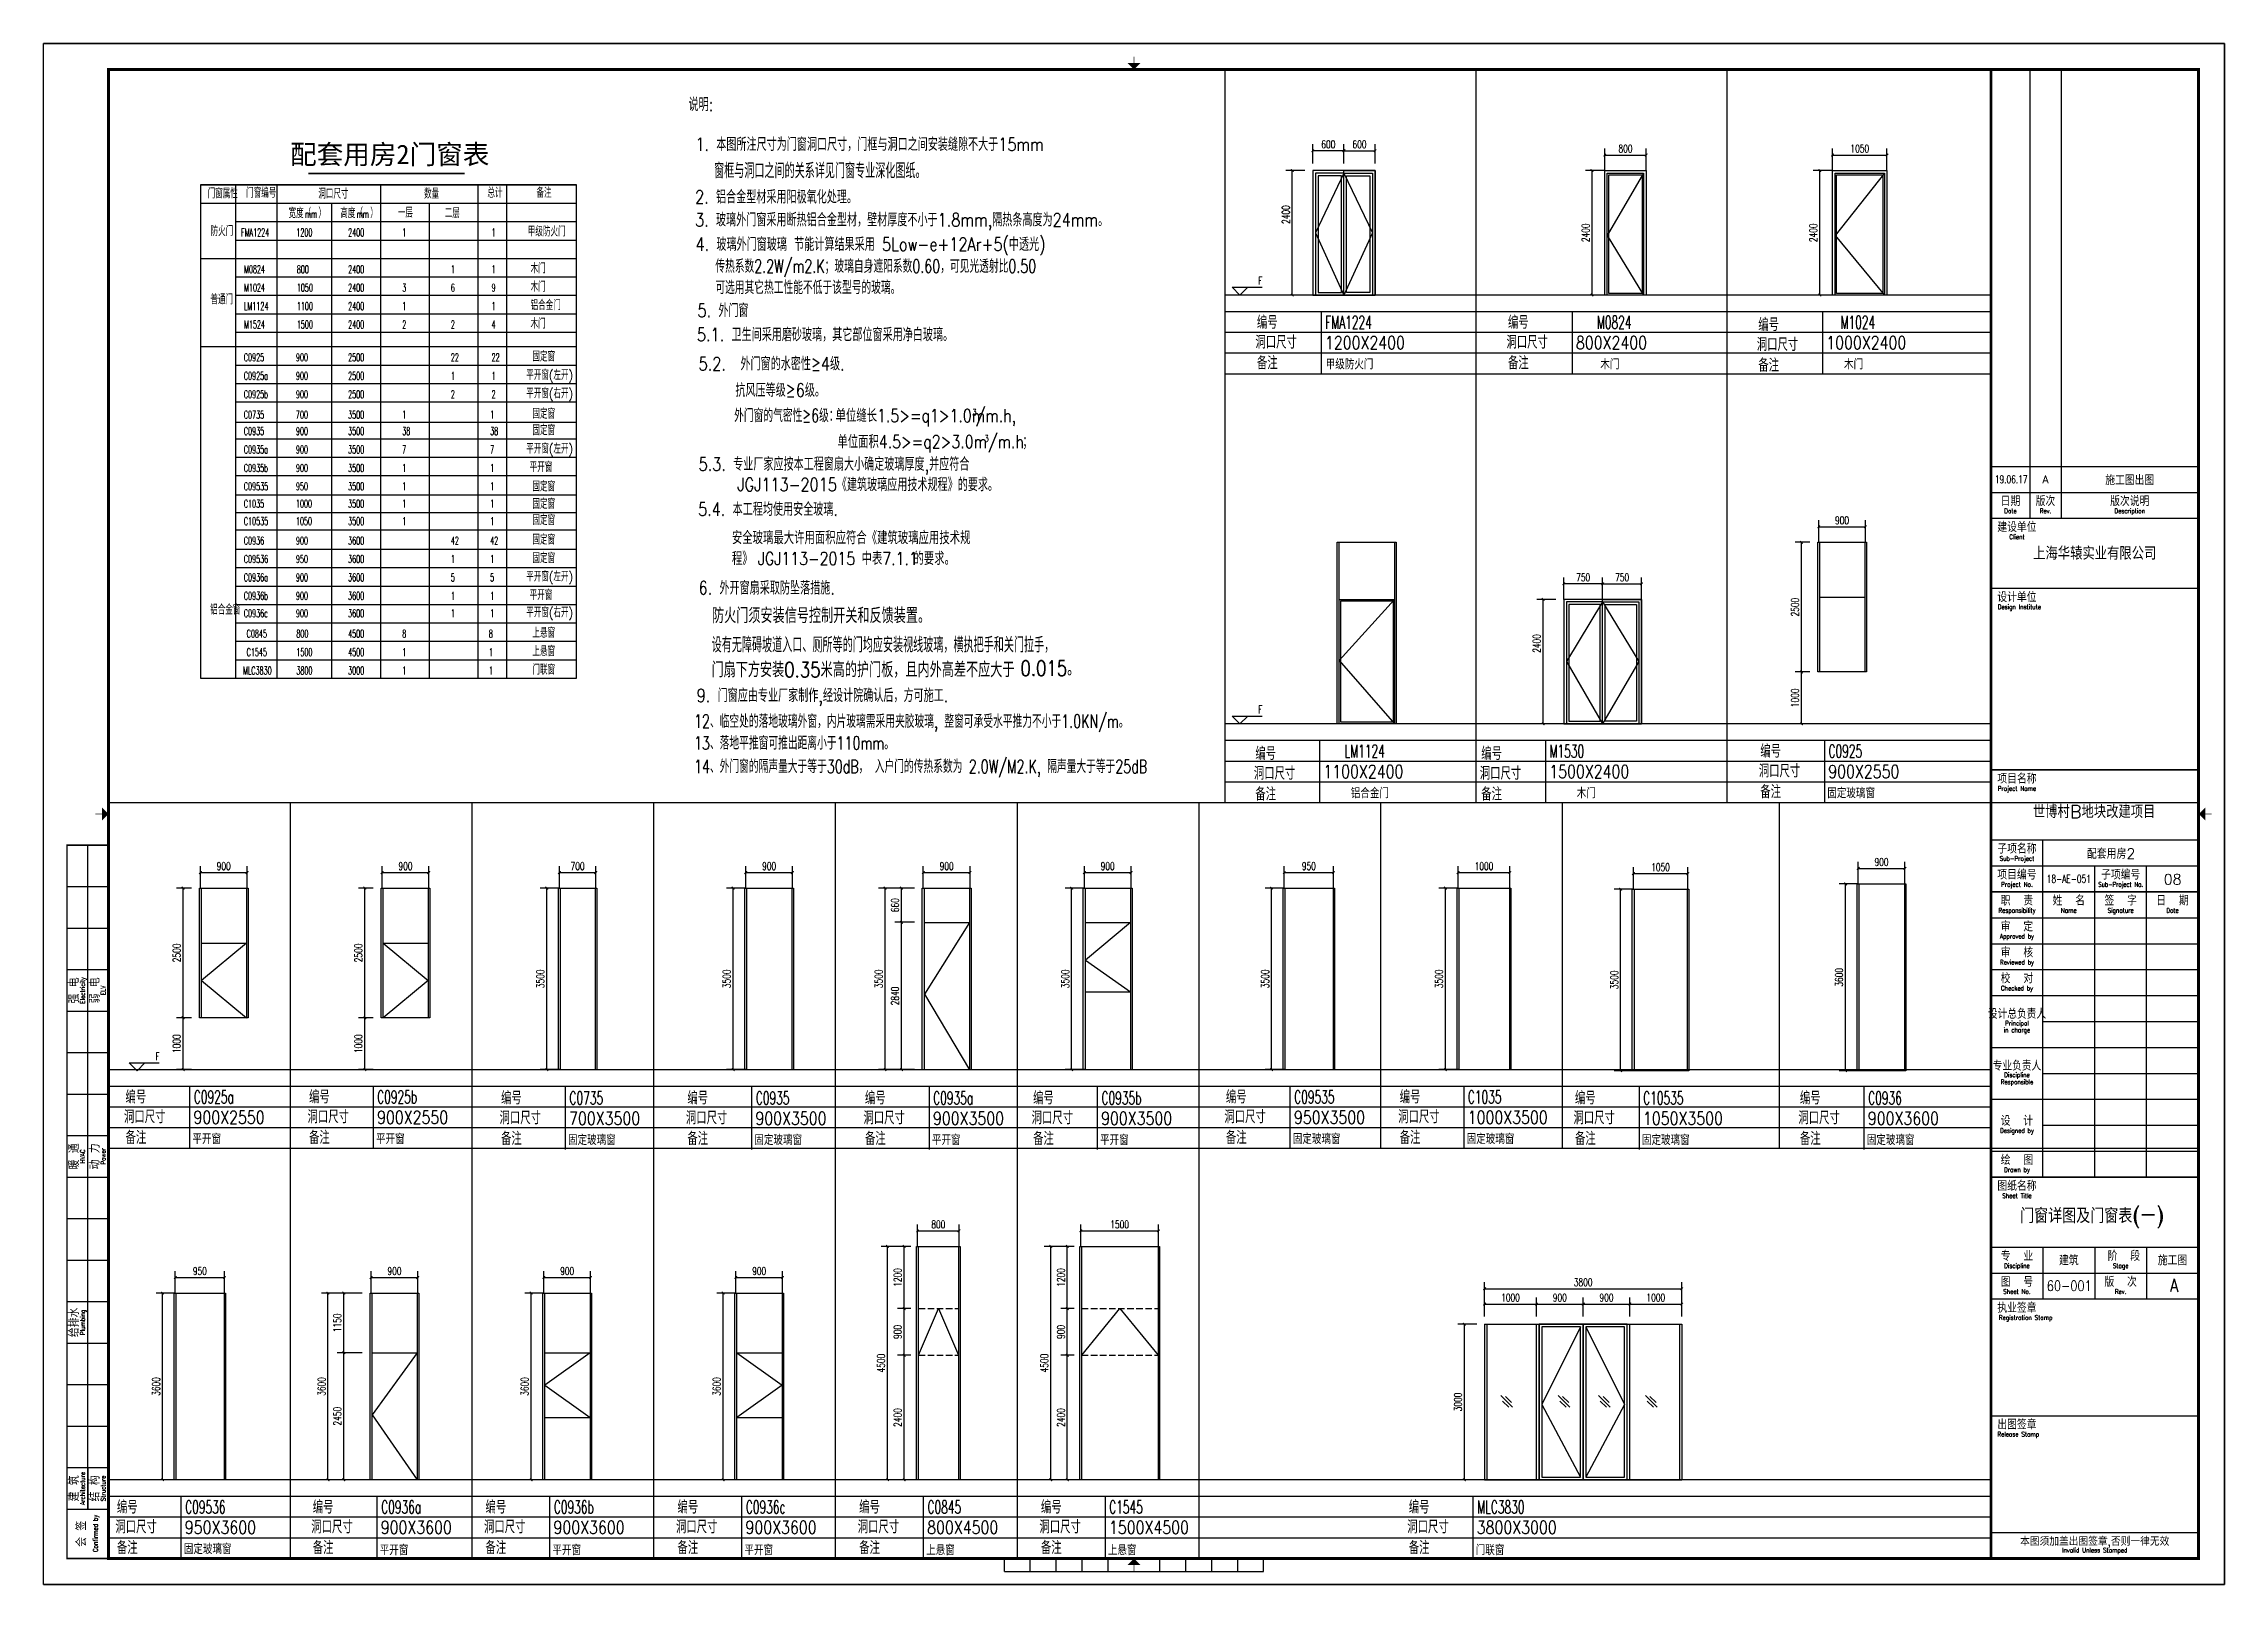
# Model space of a CAD drawing. Header units: millimetres. Extents: x -13830 to 215738, y -24143 to 193994.
# Drawn here: x -3452 to 38598, y -24143 to 5557 of the extents above; entities that cross this region are included whole.
import ezdxf
from ezdxf.enums import TextEntityAlignment as Align

# ---------------------------------------------------------------- set-up
doc = ezdxf.new("R2010")
doc.units = ezdxf.units.MM
doc.header["$LTSCALE"] = 100
doc.linetypes.add('DASH', pattern=[0.35, 0.25, -0.1])
doc.layers.get('0').update_dxf_attribs({"linetype": 'CONTINUOUS'})
doc.layers.get('DEFPOINTS').update_dxf_attribs({"linetype": 'CONTINUOUS'})
for name, color, linetype in [('DIM_ELEV', 3, 'CONTINUOUS'), ('DIM_SYMB', 3, 'CONTINUOUS'), ('DOTE', 8, 'CONTINUOUS'), ('MCST Elevation 2N$0$A-_WIND----_E-', 4, 'CONTINUOUS'), ('MCST Elevation 4E$0$A-_WIND----_E-', 4, 'CONTINUOUS'), ('PUB_DIM', 3, 'CONTINUOUS'), ('PUB_TAB', 7, 'CONTINUOUS'), ('PUB_TEXT', 7, 'CONTINUOUS'), ('STAIR', 4, 'CONTINUOUS'), ('TK HAHA', 1, 'CONTINUOUS'), ('TK-1', 4, 'CONTINUOUS'), ('WINDOW', 4, 'CONTINUOUS'), ('图框', 7, 'CONTINUOUS')]:
    doc.layers.add(name, color=color, linetype=linetype)
doc.styles.add('_HZTXT', font='txt.shx', dxfattribs={"width": 0.8, "bigfont": 'hztxt.shx'})
doc.styles.add('_TCH_DIM', font='SIMPLEX', dxfattribs={"bigfont": 'GBCBIG'})
doc.styles.add('_TCH_DIM_T3', font='SIMPLEX', dxfattribs={"width": 0.705882, "bigfont": 'GBCBIG'})
doc.styles.add('FS', font='tjromans.shx', dxfattribs={"width": 0.7, "bigfont": 'tjhztxt.shx'})
doc.styles.add('TKZ1_tjhts.shx', font='tjromant.shx', dxfattribs={"bigfont": 'tjhts.shx'})
doc.styles.add('TKZ2_tjkts.shx', font='tjromant.shx', dxfattribs={"bigfont": 'tjkts.shx'})
doc.styles.add('三湘前滩总图-20150716_t3$0$TKZ1_tjhts.shx', font='tjromant.shx', dxfattribs={"bigfont": 'tjhts.shx'})
doc.styles.add('黑体', font='')
doc.styles.get('黑体').set_extended_font_data('SimSun')
doc.dimstyles.new('_TCH_ARCH&&50', dxfattribs={"dimtxt": 148.75, "dimasz": 50, "dimexe": 125, "dimexo": 150, "dimgap": 50, "dimtad": 1, "dimdec": 0, "dimzin": 0, "dimdsep": 46, "dimtxsty": '_TCH_DIM_T3', "dimblk": 'ARCHTICK', "dimcen": 0.09, "dimclrt": 7, "dimazin": 2, "dimtfac": 1, "dimtdec": 0, "dimtix": 1, "dimtmove": 2, "dimatfit": 3, "dimfxl": 1, "dimtolj": 1, "dimtzin": 0, "dimarcsym": 0})

msp = doc.modelspace()

# ---------------------------------------------------------------- texts
at = {"layer": 'PUB_TAB', "style": '_TCH_DIM'}
for s, height, width, p in [('门窗属性', 171.24, 0.85, (-288.4, 2576.3)), ('门窗编号', 171.24, 0.85, (452, 2587.4)), ('洞口尺寸', 171.24, 0.85, (1844.8, 2570)), ('数量', 171.24, 0.85, (3884.3, 2570)), ('总计', 171.24, 0.85, (5105.4, 2587.4)), ('备注', 171.24, 0.85, (6051.2, 2587.4)), ('宽度（', 171.24, 0.85, (1270.7, 2197.2)), ('mm', 150.9, 0.6, (1588.6, 2197.2)), ('）', 171.2, 0.85, (1847.2, 2197.2)), ('高度（', 171.24, 0.85, (2268.9, 2197.2)), ('mm', 150.9, 0.6, (2586.7, 2197.2)), ('）', 171.2, 0.85, (2845.4, 2197.2)), ('一层', 171.24, 0.85, (3379.1, 2207.5)), ('二层', 171.24, 0.85, (4282.8, 2197.2)), ('防火门', 171.24, 0.85, (-233, 1848.9)), ('FMA1224', 150.9, 0.6, (355.4, 1842.2)), ('1200', 150.9, 0.6, (1421.5, 1842.2)), ('2400', 150.9, 0.6, (2419.6, 1842.2)), ('1', 150.9, 0.6, (3462.8, 1842.2)), ('1', 150.9, 0.6, (5186.9, 1842.2)), ('甲级防火门', 171.24, 0.85, (5885.1, 1842.2)), ('M0824', 150.9, 0.6, (413.6, 1132)), ('800', 150.9, 0.6, (1430.1, 1132)), ('2400', 150.9, 0.6, (2419.6, 1132)), ('1', 150.9, 0.6, (4400.7, 1132)), ('1', 150.9, 0.6, (5186.9, 1132)), ('木门', 171.24, 0.85, (5938, 1132)), ('M1024', 150.9, 0.6, (413.6, 777)), ('1050', 150.9, 0.6, (1430.1, 777)), ('2400', 150.9, 0.6, (2419.6, 777)), ('3', 150.9, 0.6, (3462.8, 777)), ('6', 150.9, 0.6, (4400.7, 777)), ('9', 150.9, 0.6, (5186.9, 777)), ('木门', 171.24, 0.85, (5938, 777)), ('普通门', 171.24, 0.85, (-235.4, 531.9)), ('LM1124', 150.9, 0.6, (413.6, 421.9)), ('1100', 150.9, 0.6, (1430.1, 421.9)), ('2400', 150.9, 0.6, (2419.6, 421.9)), ('1', 150.9, 0.6, (3462.8, 421.9)), ('1', 150.9, 0.6, (5186.9, 421.9)), ('铝合金门', 171.24, 0.85, (5938, 421.9)), ('M1524', 150.9, 0.6, (413.6, 66.9)), ('1500', 150.9, 0.6, (1430.1, 66.9)), ('2400', 150.9, 0.6, (2419.6, 66.9)), ('2', 150.9, 0.6, (3462.8, 66.9)), ('2', 150.9, 0.6, (4400.7, 66.9)), ('4', 150.9, 0.6, (5186.9, 66.9)), ('木门', 171.24, 0.85, (5938, 66.9)), ('C0925', 150.9, 0.6, (409.3, -567)), ('900', 150.9, 0.6, (1412.9, -567)), ('2500', 150.9, 0.6, (2419.6, -567)), ('22', 150.9, 0.6, (4400.7, -567)), ('22', 150.9, 0.6, (5186.9, -567)), ('固定窗', 171.24, 0.85, (5973.9, -567)), ('C0925a', 150.9, 0.6, (409.3, -922.1)), ('900', 150.9, 0.6, (1412.9, -922.1)), ('2500', 150.9, 0.6, (2419.6, -922.1)), ('1', 150.9, 0.6, (4400.7, -922.1)), ('1', 150.9, 0.6, (5186.9, -922.1)), ('平开窗(左开)', 171.24, 0.85, (5854.6, -922.1)), ('C0925b', 150.9, 0.6, (409.3, -1277.1)), ('900', 150.9, 0.6, (1412.9, -1277.1)), ('2500', 150.9, 0.6, (2419.6, -1277.1)), ('2', 150.9, 0.6, (4400.7, -1277.1)), ('2', 150.9, 0.6, (5186.9, -1277.1)), ('平开窗(右开)', 171.24, 0.85, (5854.6, -1277.1)), ('C0735', 150.9, 0.6, (409.3, -1670.3)), ('700', 150.9, 0.6, (1412.9, -1670.3)), ('3500', 150.9, 0.6, (2419.6, -1670.3)), ('1', 150.9, 0.6, (3462.8, -1670.3)), ('1', 150.9, 0.6, (5158.1, -1670.3)), ('固定窗', 171.24, 0.85, (5973.9, -1670.3)), ('C0935', 150.9, 0.6, (409.3, -1987.3)), ('900', 150.9, 0.6, (1412.9, -1987.3)), ('3500', 150.9, 0.6, (2419.6, -1987.3)), ('38', 150.9, 0.6, (3462.8, -1987.3)), ('38', 150.9, 0.6, (5158.1, -1987.3)), ('固定窗', 171.24, 0.85, (5973.9, -1987.3)), ('C0935a', 150.9, 0.6, (409.3, -2342.3)), ('900', 150.9, 0.6, (1412.9, -2342.3)), ('3500', 150.9, 0.6, (2419.6, -2342.3)), ('7', 150.9, 0.6, (3462.8, -2342.3)), ('7', 150.9, 0.6, (5158.1, -2342.3)), ('平开窗(左开)', 171.24, 0.85, (5854.6, -2342.3)), ('平开窗', 171.24, 0.85, (5920.8, -2697.4)), ('C0935b', 150.9, 0.6, (409.3, -2697.4)), ('C09535', 150.9, 0.6, (409.3, -3052.5)), ('900', 150.9, 0.6, (1412.9, -2697.4)), ('950', 150.9, 0.6, (1412.9, -3052.5)), ('3500', 150.9, 0.6, (2419.6, -2697.4)), ('3500', 150.9, 0.6, (2419.6, -3052.5)), ('1', 150.9, 0.6, (3462.8, -2697.4)), ('1', 150.9, 0.6, (3462.8, -3052.5)), ('1', 150.9, 0.6, (5158.1, -2697.4)), ('1', 150.9, 0.6, (5158.1, -3052.5)), ('固定窗', 171.24, 0.85, (5973.9, -3072.2)), ('C1035', 150.9, 0.6, (409.3, -3387.8)), ('1000', 150.9, 0.6, (1412.9, -3387.8)), ('3500', 150.9, 0.6, (2419.6, -3387.8)), ('1', 150.9, 0.6, (3462.8, -3387.8)), ('1', 150.9, 0.6, (5158.1, -3387.8)), ('固定窗', 171.24, 0.85, (5973.9, -3407.5)), ('C10535', 150.9, 0.6, (409.3, -3723.2)), ('1050', 150.9, 0.6, (1412.9, -3723.2)), ('3500', 150.9, 0.6, (2419.6, -3723.2)), ('1', 150.9, 0.6, (3462.8, -3723.2)), ('1', 150.9, 0.6, (5158.1, -3723.2)), ('固定窗', 171.24, 0.85, (5973.9, -3720)), ('C0936', 150.9, 0.6, (409.3, -4098)), ('900', 150.9, 0.6, (1412.9, -4098)), ('3600', 150.9, 0.6, (2419.6, -4098)), ('42', 150.9, 0.6, (4400.7, -4098)), ('42', 150.9, 0.6, (5158.1, -4098)), ('固定窗', 171.24, 0.85, (5973.9, -4098)), ('C09536', 150.9, 0.6, (409.3, -4453)), ('950', 150.9, 0.6, (1412.9, -4453)), ('3600', 150.9, 0.6, (2419.6, -4453)), ('1', 150.9, 0.6, (4400.7, -4453)), ('1', 150.9, 0.6, (5158.1, -4453)), ('平开窗(左开)', 171.24, 0.85, (5854.6, -4808.1)), ('固定窗', 171.24, 0.85, (5973.9, -4453)), ('C0936a', 150.9, 0.6, (409.3, -4808.1)), ('C0936b', 150.9, 0.6, (409.3, -5163.1)), ('900', 150.9, 0.6, (1412.9, -4808.1)), ('900', 150.9, 0.6, (1412.9, -5163.1)), ('3600', 150.9, 0.6, (2419.6, -4808.1)), ('3600', 150.9, 0.6, (2419.6, -5163.1)), ('5', 150.9, 0.6, (4400.7, -4808.1)), ('1', 150.9, 0.6, (4400.7, -5163.1)), ('5', 150.9, 0.6, (5158.1, -4808.1)), ('1', 150.9, 0.6, (5158.1, -5163.1)), ('平开窗', 171.24, 0.85, (5920.8, -5163.1)), ('铝合金窗', 171.24, 0.85, (-239.4, -5446.6)), ('C0936c', 150.9, 0.6, (409.3, -5498.5)), ('900', 150.9, 0.6, (1412.9, -5498.5)), ('3600', 150.9, 0.6, (2419.6, -5498.5)), ('1', 150.9, 0.6, (4400.7, -5498.5)), ('1', 150.9, 0.6, (5158.1, -5498.5)), ('平开窗(右开)', 171.24, 0.85, (5854.6, -5498.5)), ('C0845', 150.9, 0.6, (463.2, -5893)), ('800', 150.9, 0.6, (1421.5, -5893)), ('4500', 150.9, 0.6, (2419.6, -5893)), ('8', 150.9, 0.6, (3462.8, -5893)), ('8', 150.9, 0.6, (5133, -5893)), ('上悬窗', 171.24, 0.85, (5973.9, -5893)), ('C1545', 150.9, 0.6, (463.2, -6248)), ('1500', 150.9, 0.6, (1421.5, -6248)), ('4500', 150.9, 0.6, (2419.6, -6248)), ('1', 150.9, 0.6, (3462.8, -6248)), ('1', 150.9, 0.6, (5133, -6248)), ('上悬窗', 171.24, 0.85, (5973.9, -6248)), ('MLC3830', 150.9, 0.6, (394.1, -6603.1)), ('3800', 150.9, 0.6, (1421.5, -6603.1)), ('3000', 150.9, 0.6, (2419.6, -6603.1)), ('1', 150.9, 0.6, (3462.8, -6603.1)), ('1', 150.9, 0.6, (5133, -6603.1)), ('门联窗', 171.24, 0.85, (5973.9, -6603.1))]:
    msp.add_text(s, height=height, dxfattribs=dict(at, width=width)).set_placement(p)
at = {"layer": 'PUB_TEXT'}
for s, height, style, width, p in [('说明:', 255.6, 'FS', 0.8, (8984.2, 4256.9)), ('1. 本图所注尺寸为门窗洞口尺寸，门框与洞口之间安装缝隙不大于15mm', 255.604, 'FS', 0.8, (9114.8, 3488.5)), ('窗框与洞口之间的关系详见门窗专业深化图纸。', 292.119, 'FS', 0.7, (9476.3, 2960.4)), ('2. 铝合金型材采用阳极氧化处理。', 255.604, 'FS', 0.8, (9110.3, 2474.8)), ('3. 玻璃外门窗采用断热铝合金型材，壁材厚度不小于1.8mm,隔热条高度为24mm。', 255.604, 'FS', 0.8, (9110.3, 2033.7)), ('4. 玻璃外门窗玻璃 节能计算结果采用 5Low-e+12Ar+5(中透光)', 255.604, 'FS', 0.8, (9117.8, 1561.6)), ('F', 148.8, '_TCH_DIM', 0.6, (19973.3, 913.1)), ('5. 外门窗', 255.6, 'FS', 0.8, (9155.4, 285.4)), ('5.1. 卫生间采用磨砂玻璃，其它部位窗采用净白玻璃。', 255.604, 'FS', 0.8, (9145.9, -180)), ('5.2.  外门窗的水密性≥4级.', 255.604, 'FS', 0.8, (9178.3, -742)), ('抗风压等级≥6级。', 255.6, 'FS', 0.8, (9887.7, -1251.8)), ('单位缝长', 250, '_HZTXT', 0.8, (11819, -1737.4)), ('1.5>=q1>1.0m', 250, '_HZTXT', 0.8, (12619, -1737.4)), ('3', 125, '_HZTXT', 0.8, (14452.3, -1612.4)), ('/m.h,', 250, '_HZTXT', 0.8, (14519, -1737.4)), ('单位面积', 250, '_HZTXT', 0.8, (11853.9, -2241.2)), ('4.5>=q2>3.0m', 250, '_HZTXT', 0.8, (12653.9, -2241.2)), ('3', 125, '_HZTXT', 0.8, (14687.3, -2116.2)), ('/m.h', 250, '_HZTXT', 0.8, (14753.9, -2241.2)), ('；', 250, '_HZTXT', 0.8, (15420.6, -2241.2)), ('5.3. 专业厂家应按本工程窗扇大小确定玻璃厚度,并应符合', 255.604, 'FS', 0.8, (9178.3, -2675.8)), ('JGJ113-2015《建筑玻璃应用技术规程》的要求。', 255.604, 'FS', 0.8, (9924.4, -3070.5)), ('5.4. 本工程均使用安全玻璃.', 255.604, 'FS', 0.8, (9168.3, -3545.8)), ('安全玻璃最大许用面积应符合《建筑玻璃应用技术规', 250, '_HZTXT', 0.8, (9819.6, -4092.9)), ('程》', 250, '_HZTXT', 0.8, (9819.6, -4492.9)), ('JGJ113-2015', 250, '_HZTXT', 0.8, (10320.4, -4492.9)), ('中表', 250, '_HZTXT', 0.8, (12320.4, -4492.9)), ('7.1.1', 250, '_HZTXT', 0.8, (12720.4, -4492.9)), ('的要求。', 250, '_HZTXT', 0.8, (13320.4, -4492.9)), ('6. 外开窗扇采取防坠落措施.', 255.604, 'FS', 0.8, (9177, -5062.7)), ('设有无障碍坡道入口、厕所等的门均应安装视线玻璃，横执把手和关门拉手，', 292.119, 'FS', 0.7, (9429.8, -6178.6)), ('9. 门窗应由专业厂家制作,经设计院确认后，方可施工.', 255.604, 'FS', 0.8, (9141.6, -7134.9)), ('F', 148.8, '_TCH_DIM', 0.6, (19973.3, -7352.9)), ('F', 148.8, '_TCH_DIM', 0.6, (-1292.5, -14038.7))]:
    msp.add_text(s, height=height, dxfattribs=dict(at, style=style, width=width)).set_placement(p)
at = {"layer": 'PUB_TEXT', "style": '黑体'}
msp.add_text('配套用房2门窗表', height=375.53, dxfattribs=at).set_placement((1301.4, 3234.7))
at = {"layer": 'PUB_TEXT', "linetype": 'Continuous'}
for s, height, style, width, p in [('传热系数2.2W/m2.K；玻璃自身遮阳系数0.60，可见光透射比0.50', 255.604, 'FS', 0.7, (9499.9, 1138.9)), ('可选用其它热工性能不低于该型号的玻璃。', 255.604, 'FS', 0.7, (9499.9, 728.5)), ('外门窗的气密性≥6级：', 255.604, 'FS', 0.7, (9863.5, -1739.2)), ('防火门须安装信号控制开关和反馈装置。', 292.119, '_HZTXT', 0.8, (9435.7, -5614.4)), ('门扇下方安装0.35米高的护门板，且内外高差不应大于', 292.119, '_HZTXT', 0.8, (9426.5, -6657)), ('0.015。', 292.12, '_HZTXT', 0.8, (15383.8, -6628.2)), ('12、临空处的落地玻璃外窗，内片玻璃需采用夹胶玻璃, 整窗可承受水平推力不小于1.0KN/m。', 255.604, 'FS', 0.7, (9089.1, -7633.1)), ('13、落地平推窗可推出距离小于110mm。', 255.604, 'FS', 0.7, (9089.1, -8051.7)), ('14、外门窗的隔声量大于等于30dB， 入户门的传热系数为 2.0W/M2.K, 隔声量大于等于25dB', 255.604, 'FS', 0.7, (9089.1, -8503.4))]:
    msp.add_text(s, height=height, dxfattribs=dict(at, style=style, width=width)).set_placement(p)
at = {"layer": 'PUB_TEXT', "color": 3, "style": '_HZTXT'}
for s, height, width, p in [('编号', 250, 0.8, (19943.1, 59.5)), ('FMA1224', 250, 0.6, (21259.6, 59.5)), ('编号', 250, 0.8, (24784.1, 59.5)), ('M0824 ', 250, 0.6, (26494.6, 59.5)), ('编号', 250, 0.8, (29610.9, 14.5)), ('M1024', 250, 0.6, (31194.3, 59.5)), ('洞口尺寸', 250, 0.8, (19913.7, -321.7)), ('1200X2400', 250, 0.8, (21254.3, -333.3)), ('洞口尺寸', 250, 0.8, (24754.7, -321.7)), ('800X2400', 250, 0.8, (26095.3, -333.3)), ('洞口尺寸', 250, 0.8, (29581.5, -366.6)), ('1000X2400', 250, 0.8, (30922.2, -333.3)), ('备注', 250, 0.8, (19943.1, -722.9)), ('甲级防火门 ', 200, 0.8, (21269.1, -722.3)), ('备注', 250, 0.8, (24784.1, -722.9)), ('木门', 200, 0.8, (26565.1, -722.3)), ('备注', 250, 0.8, (29610.9, -767.8)), ('木门', 200, 0.8, (31264, -722.3)), ('编号', 250, 0.8, (19912.9, -8251.4)), ('LM1124', 250, 0.6, (21632.4, -8206.5)), ('编号', 250, 0.8, (24269.4, -8251.4)), ('M1530', 250, 0.6, (25585.9, -8206.5)), ('编号', 250, 0.8, (29650, -8206.5)), ('C0925', 250, 0.6, (30966.5, -8206.5)), ('洞口尺寸', 250, 0.8, (19883.5, -8632.6)), ('1100X2400', 250, 0.8, (21224.1, -8599.2)), ('洞口尺寸', 250, 0.8, (24240, -8632.6)), ('1500X2400', 250, 0.8, (25580.6, -8599.2)), ('洞口尺寸', 250, 0.8, (29620.6, -8587.6)), ('900X2550', 250, 0.8, (30961.2, -8599.2)), ('备注', 250, 0.8, (19912.9, -9033.8)), ('铝合金门', 200, 0.8, (21753.7, -8988.3)), ('备注', 250, 0.8, (24269.4, -9033.8)), ('木门', 200, 0.8, (26110.2, -8988.3)), ('备注', 250, 0.8, (29650, -8988.8)), ('固定玻璃窗', 200, 0.8, (30941.1, -8988.3)), ('编号', 250, 0.8, (-1873.2, -14872.5)), ('C0925a', 250, 0.6, (-556.7, -14872.5)), ('编号', 250, 0.8, (1666.3, -14872.5)), ('C0925b', 250, 0.6, (2982.8, -14872.5)), ('编号', 250, 0.8, (5368.7, -14892.3)), ('C0735', 250, 0.6, (6685.2, -14892.3)), ('编号', 250, 0.8, (8961.7, -14892.3)), ('C0935', 250, 0.6, (10278.2, -14892.3)), ('编号', 250, 0.8, (12385.3, -14892.3)), ('C0935a', 250, 0.6, (13701.8, -14892.3)), ('编号', 250, 0.8, (15627.4, -14892.3)), ('C0935b', 250, 0.6, (16943.9, -14892.3)), ('编号', 250, 0.8, (19345, -14872.5)), ('C09535', 250, 0.6, (20661.6, -14872.5)), ('编号', 250, 0.8, (22696.3, -14872.5)), ('C1035', 250, 0.6, (24012.8, -14872.5)), ('编号', 250, 0.8, (26076, -14892.3)), ('C10535', 250, 0.6, (27392.5, -14892.3)), ('编号', 250, 0.8, (30412.6, -14892.3)), ('C0936', 250, 0.6, (31729.1, -14892.3)), ('洞口尺寸', 250, 0.8, (-1902.6, -15253.6)), ('900X2550', 250, 0.8, (-561.9, -15265.2)), ('洞口尺寸', 250, 0.8, (1636.9, -15253.6)), ('900X2550', 250, 0.8, (2977.6, -15265.2)), ('洞口尺寸', 250, 0.8, (5339.3, -15273.5)), ('700X3500', 250, 0.8, (6680, -15285.1)), ('洞口尺寸', 250, 0.8, (8932.3, -15273.5)), ('900X3500', 250, 0.8, (10272.9, -15285.1)), ('洞口尺寸', 250, 0.8, (12355.9, -15273.5)), ('900X3500', 250, 0.8, (13696.5, -15285.1)), ('洞口尺寸', 250, 0.8, (15598, -15273.5)), ('900X3500', 250, 0.8, (16938.6, -15285.1)), ('洞口尺寸', 250, 0.8, (19315.6, -15253.6)), ('950X3500', 250, 0.8, (20656.3, -15265.2)), ('洞口尺寸', 250, 0.8, (22666.9, -15253.6)), ('1000X3500', 250, 0.8, (24007.6, -15265.2)), ('洞口尺寸', 250, 0.8, (26046.6, -15273.5)), ('1050X3500', 250, 0.8, (27387.2, -15285.1)), ('洞口尺寸', 250, 0.8, (30383.2, -15273.5)), ('900X3600', 250, 0.8, (31723.8, -15285.1)), ('备注', 250, 0.8, (-1873.2, -15654.8)), ('平开窗', 200, 0.8, (-582.1, -15654.3)), ('备注', 250, 0.8, (1666.3, -15654.8)), ('平开窗', 200, 0.8, (2957.4, -15654.3)), ('备注', 250, 0.8, (5368.7, -15674.7)), ('固定玻璃窗', 200, 0.8, (6659.9, -15674.1)), ('备注', 250, 0.8, (8961.7, -15674.7)), ('固定玻璃窗', 200, 0.8, (10252.8, -15674.1)), ('备注', 250, 0.8, (12385.3, -15674.7)), ('平开窗', 200, 0.8, (13676.4, -15674.1)), ('备注', 250, 0.8, (15627.4, -15674.7)), ('平开窗', 200, 0.8, (16918.5, -15674.1)), ('备注', 250, 0.8, (19345, -15654.8)), ('固定玻璃窗', 200, 0.8, (20636.2, -15654.3)), ('备注', 250, 0.8, (22696.3, -15654.8)), ('固定玻璃窗', 200, 0.8, (23987.5, -15654.3)), ('备注', 250, 0.8, (26076, -15674.7)), ('固定玻璃窗', 200, 0.8, (27367.1, -15674.1)), ('备注', 250, 0.8, (30412.6, -15674.7)), ('固定玻璃窗', 200, 0.8, (31703.7, -15674.1)), ('编号', 250, 0.8, (-2039, -22778.2)), ('C09536', 250, 0.6, (-722.5, -22778.2)), ('编号', 250, 0.8, (1737.5, -22778.2)), ('C0936a', 250, 0.6, (3054, -22778.2)), ('编号', 250, 0.8, (5068.3, -22778.2)), ('C0936b', 250, 0.6, (6384.8, -22778.2)), ('编号', 250, 0.8, (8770.5, -22778.2)), ('C0936c', 250, 0.6, (10087.1, -22778.2)), ('编号', 250, 0.8, (12274.4, -22778.2)), ('C0845', 250, 0.6, (13590.9, -22778.2)), ('编号', 250, 0.8, (15778.3, -22778.2)), ('C1545', 250, 0.6, (17094.8, -22778.2)), ('编号', 250, 0.8, (22871.1, -22778.2)), ('MLC3830', 250, 0.6, (24187.6, -22778.2)), ('洞口尺寸', 250, 0.8, (-2068.4, -23159.3)), ('950X3600', 250, 0.8, (-727.8, -23170.9)), ('洞口尺寸', 250, 0.8, (1708.1, -23159.3)), ('900X3600', 250, 0.8, (3048.7, -23170.9)), ('洞口尺寸', 250, 0.8, (5038.9, -23159.3)), ('900X3600', 250, 0.8, (6379.5, -23170.9)), ('洞口尺寸', 250, 0.8, (8741.1, -23159.3)), ('900X3600', 250, 0.8, (10081.8, -23170.9)), ('洞口尺寸', 250, 0.8, (12245, -23159.3)), ('800X4500', 250, 0.8, (13585.7, -23170.9)), ('洞口尺寸', 250, 0.8, (15748.9, -23159.3)), ('1500X4500', 250, 0.8, (17089.6, -23170.9)), ('洞口尺寸', 250, 0.8, (22841.7, -23159.3)), ('3800X3000', 250, 0.8, (24182.3, -23170.9)), ('备注', 250, 0.8, (-2039, -23560.5)), ('固定玻璃窗', 200, 0.8, (-747.9, -23560)), ('备注', 250, 0.8, (1737.5, -23560.5)), ('平开窗', 200, 0.8, (3028.6, -23579.8)), ('备注', 250, 0.8, (5068.3, -23560.5)), ('平开窗', 200, 0.8, (6359.4, -23579.8)), ('备注', 250, 0.8, (8770.5, -23560.5)), ('平开窗', 200, 0.8, (10061.7, -23579.8)), ('备注', 250, 0.8, (12274.4, -23560.5)), ('上悬窗', 200, 0.8, (13565.6, -23579.8)), ('备注', 250, 0.8, (15778.3, -23560.5)), ('上悬窗', 200, 0.8, (17069.4, -23579.8)), ('备注', 250, 0.8, (22871.1, -23560.5)), ('门联窗', 200, 0.8, (24162.2, -23579.8))]:
    msp.add_text(s, height=height, dxfattribs=dict(at, width=width)).set_placement(p)
at = {"layer": '图框', "style": 'TKZ1_tjhts.shx', "width": 0.7}
for s, p in [('19.06.17', (34487.1, -2842.8)), ('18-AE-051', (35598.3, -10542.8))]:
    msp.add_text(s, height=150, dxfattribs=at).set_placement(p, align=Align.MIDDLE_CENTER)
at = {"layer": '图框', "style": 'TKZ1_tjhts.shx'}
for s, height, p in [('A', 150, (35148.2, -2842.8)), ('施工图出图', 180, (36773.2, -2861.5)), ('上海华辕实业有限公司', 250, (36098.2, -4267.8)), ('世博村B地块改建项目', 250, (36086.9, -9247.6)), ('建筑', 180, (35598.2, -17900.4)), ('施工图', 180, (37598.2, -17900.4))]:
    msp.add_text(s, height=height, dxfattribs=at).set_placement(p, align=Align.MIDDLE_CENTER)
at = {"layer": '图框', "color": 5, "style": 'TKZ1_tjhts.shx'}
for s, p in [('配套用房2', (36413.9, -10056.7)), ('08', (37600.2, -10552.7))]:
    msp.add_text(s, height=200, dxfattribs=at).set_placement(p, align=Align.MIDDLE_CENTER)
at = {"layer": '图框', "color": 5, "style": '三湘前滩总图-20150716_t3$0$TKZ1_tjhts.shx'}
msp.add_text('门窗详图及门窗表(一)', height=284.66, rotation=360, dxfattribs=at).set_placement((36047.4, -17038), align=Align.MIDDLE_CENTER)
at = {"layer": '图框', "color": 5, "style": 'TKZ1_tjhts.shx', "width": 0.8}
for s, height, p in [('60-001', 200, (35606.5, -18387.3)), ('A', 250, (37630.8, -18377.8, 0))]:
    msp.add_text(s, height=height, dxfattribs=at).set_placement(p, align=Align.MIDDLE_CENTER)

# ---------------------------------------------------------------- blocks, each defined once
blk = doc.blocks.new('_ArchTick')
at = {"color": 0, "linetype": 'ByBlock', "const_width": 0.4}
blk.add_lwpolyline([(-0.5, -0.5), (0.5, 0.5)], dxfattribs=at)
blk = doc.blocks.new('*D96')
at = {"layer": 'DEFPOINTS', "color": 0, "transparency": 16777216}
for p in [(26405, 3111), (26800, 3111), (26800, 711)]:
    blk.add_point(p, dxfattribs=at)
at = {"layer": 'PUB_DIM', "color": 0, "lineweight": -2, "transparency": 16777216}
for p, q in [((26650, 3111), (26280, 3111)), ((26405, 711), (26405, 3111)), ((26650, 711), (26280, 711))]:
    blk.add_line(p, q, dxfattribs=at)
at = {"layer": 'PUB_DIM', "color": 0, "lineweight": -2, "transparency": 16777216, "xscale": 50, "yscale": 50, "zscale": 50}
for p, rotation in [((26405, 3111), 90), ((26405, 711), 270)]:
    blk.add_blockref('_ArchTick', p, dxfattribs=dict(at, rotation=rotation))
at = {"layer": 'PUB_DIM', "color": 7, "transparency": 16777216, "insert": (26281, 1911), "char_height": 148.8, "attachment_point": 5, "rotation": 90, "style": '_TCH_DIM_T3'}
blk.add_mtext('\\A1;2400', dxfattribs=at)
blk = doc.blocks.new('*D97')
at = {"layer": 'DEFPOINTS', "color": 0, "transparency": 16777216}
for p in [(27450, 3410), (26650, 2961), (27450, 2961)]:
    blk.add_point(p, dxfattribs=at)
at = {"layer": 'PUB_DIM', "color": 0, "lineweight": -2, "transparency": 16777216}
for p, q in [((26650, 3111), (26650, 3535)), ((26650, 3410), (27450, 3410)), ((27450, 3111), (27450, 3535))]:
    blk.add_line(p, q, dxfattribs=at)
at = {"layer": 'PUB_DIM', "color": 0, "lineweight": -2, "transparency": 16777216, "xscale": 50, "yscale": 50, "zscale": 50, "rotation": 180}
blk.add_blockref('_ArchTick', (26650, 3410), dxfattribs=at)
at = {"layer": 'PUB_DIM', "color": 0, "lineweight": -2, "transparency": 16777216, "xscale": 50, "yscale": 50, "zscale": 50}
blk.add_blockref('_ArchTick', (27450, 3410), dxfattribs=at)
at = {"layer": 'PUB_DIM', "color": 7, "transparency": 16777216, "insert": (27050, 3534), "char_height": 148.8, "attachment_point": 5, "style": '_TCH_DIM_T3'}
blk.add_mtext('\\A1;800', dxfattribs=at)
blk = doc.blocks.new('*D98')
at = {"layer": 'DEFPOINTS', "color": 0, "transparency": 16777216}
for p in [(25463, -5155), (25858, -5155), (25858, -7555)]:
    blk.add_point(p, dxfattribs=at)
at = {"layer": 'PUB_DIM', "color": 0, "lineweight": -2, "transparency": 16777216}
for p, q in [((25708, -5155), (25338, -5155)), ((25463, -7555), (25463, -5155)), ((25708, -7555), (25338, -7555))]:
    blk.add_line(p, q, dxfattribs=at)
at = {"layer": 'PUB_DIM', "color": 0, "lineweight": -2, "transparency": 16777216, "xscale": 50, "yscale": 50, "zscale": 50}
for p, rotation in [((25463, -5155), 90), ((25463, -7555), 270)]:
    blk.add_blockref('_ArchTick', p, dxfattribs=dict(at, rotation=rotation))
at = {"layer": 'PUB_DIM', "color": 7, "transparency": 16777216, "insert": (25339, -6005), "char_height": 148.8, "attachment_point": 5, "rotation": 90, "style": '_TCH_DIM_T3'}
blk.add_mtext('\\A1;2400', dxfattribs=at)
blk = doc.blocks.new('*D99')
at = {"layer": 'DEFPOINTS', "color": 0, "transparency": 16777216}
for p in [(27360, -4856), (26610, -5305), (27360, -5305)]:
    blk.add_point(p, dxfattribs=at)
at = {"layer": 'PUB_DIM', "color": 0, "lineweight": -2, "transparency": 16777216}
for p, q in [((26610, -5155), (26610, -4731)), ((26610, -4856), (27360, -4856)), ((27360, -5155), (27360, -4731))]:
    blk.add_line(p, q, dxfattribs=at)
at = {"layer": 'PUB_DIM', "color": 0, "lineweight": -2, "transparency": 16777216, "xscale": 50, "yscale": 50, "zscale": 50, "rotation": 180}
blk.add_blockref('_ArchTick', (26610, -4856), dxfattribs=at)
at = {"layer": 'PUB_DIM', "color": 0, "lineweight": -2, "transparency": 16777216, "xscale": 50, "yscale": 50, "zscale": 50}
blk.add_blockref('_ArchTick', (27360, -4856), dxfattribs=at)
at = {"layer": 'PUB_DIM', "color": 7, "transparency": 16777216, "insert": (26985, -4732), "char_height": 148.8, "attachment_point": 5, "style": '_TCH_DIM_T3'}
blk.add_mtext('\\A1;750', dxfattribs=at)
blk = doc.blocks.new('*D100')
at = {"layer": 'DEFPOINTS', "color": 0, "transparency": 16777216}
for p in [(25860, -4856), (25860, -5305), (26610, -5305)]:
    blk.add_point(p, dxfattribs=at)
at = {"layer": 'PUB_DIM', "color": 0, "lineweight": -2, "transparency": 16777216}
for p, q in [((25860, -5155), (25860, -4731)), ((26610, -4856), (25860, -4856)), ((26610, -5155), (26610, -4731))]:
    blk.add_line(p, q, dxfattribs=at)
at = {"layer": 'PUB_DIM', "color": 0, "lineweight": -2, "transparency": 16777216, "xscale": 50, "yscale": 50, "zscale": 50, "rotation": 180}
blk.add_blockref('_ArchTick', (25860, -4856), dxfattribs=at)
at = {"layer": 'PUB_DIM', "color": 0, "lineweight": -2, "transparency": 16777216, "xscale": 50, "yscale": 50, "zscale": 50}
blk.add_blockref('_ArchTick', (26610, -4856), dxfattribs=at)
at = {"layer": 'PUB_DIM', "color": 7, "transparency": 16777216, "insert": (26235, -4732), "char_height": 148.8, "attachment_point": 5, "style": '_TCH_DIM_T3'}
blk.add_mtext('\\A1;750', dxfattribs=at)
blk = doc.blocks.new('*D101')
at = {"layer": 'DEFPOINTS', "color": 0, "transparency": 16777216}
for p in [(20625, 3111), (21020, 3111), (21020, 711)]:
    blk.add_point(p, dxfattribs=at)
at = {"layer": 'PUB_DIM', "color": 0, "lineweight": -2, "transparency": 16777216}
for p, q in [((20870, 3111), (20500, 3111)), ((20625, 711), (20625, 3111)), ((20870, 711), (20500, 711))]:
    blk.add_line(p, q, dxfattribs=at)
at = {"layer": 'PUB_DIM', "color": 0, "lineweight": -2, "transparency": 16777216, "xscale": 50, "yscale": 50, "zscale": 50}
for p, rotation in [((20625, 3111), 90), ((20625, 711), 270)]:
    blk.add_blockref('_ArchTick', p, dxfattribs=dict(at, rotation=rotation))
at = {"layer": 'PUB_DIM', "color": 7, "transparency": 16777216, "insert": (20501, 2261), "char_height": 148.8, "attachment_point": 5, "rotation": 90, "style": '_TCH_DIM_T3'}
blk.add_mtext('\\A1;2400', dxfattribs=at)
blk = doc.blocks.new('*D102')
at = {"layer": 'DEFPOINTS', "color": 0, "transparency": 16777216}
for p in [(22221, 3492), (21621, 3096), (22221, 3096)]:
    blk.add_point(p, dxfattribs=at)
at = {"layer": 'PUB_DIM', "color": 0, "lineweight": -2, "transparency": 16777216}
for p, q in [((21621, 3246), (21621, 3617)), ((21621, 3492), (22221, 3492)), ((22221, 3246), (22221, 3617))]:
    blk.add_line(p, q, dxfattribs=at)
at = {"layer": 'PUB_DIM', "color": 0, "lineweight": -2, "transparency": 16777216, "xscale": 50, "yscale": 50, "zscale": 50, "rotation": 180}
blk.add_blockref('_ArchTick', (21621, 3492), dxfattribs=at)
at = {"layer": 'PUB_DIM', "color": 0, "lineweight": -2, "transparency": 16777216, "xscale": 50, "yscale": 50, "zscale": 50}
blk.add_blockref('_ArchTick', (22221, 3492), dxfattribs=at)
at = {"layer": 'PUB_DIM', "color": 7, "transparency": 16777216, "insert": (21921, 3616), "char_height": 148.8, "attachment_point": 5, "style": '_TCH_DIM_T3'}
blk.add_mtext('\\A1;600', dxfattribs=at)
blk = doc.blocks.new('*D103')
at = {"layer": 'DEFPOINTS', "color": 0, "transparency": 16777216}
for p in [(21021, 3492), (21021, 3096), (21621, 3096)]:
    blk.add_point(p, dxfattribs=at)
at = {"layer": 'PUB_DIM', "color": 0, "lineweight": -2, "transparency": 16777216}
for p, q in [((21021, 3246), (21021, 3617)), ((21621, 3492), (21021, 3492)), ((21621, 3246), (21621, 3617))]:
    blk.add_line(p, q, dxfattribs=at)
at = {"layer": 'PUB_DIM', "color": 0, "lineweight": -2, "transparency": 16777216, "xscale": 50, "yscale": 50, "zscale": 50, "rotation": 180}
blk.add_blockref('_ArchTick', (21021, 3492), dxfattribs=at)
at = {"layer": 'PUB_DIM', "color": 0, "lineweight": -2, "transparency": 16777216, "xscale": 50, "yscale": 50, "zscale": 50}
blk.add_blockref('_ArchTick', (21621, 3492), dxfattribs=at)
at = {"layer": 'PUB_DIM', "color": 7, "transparency": 16777216, "insert": (21321, 3616), "char_height": 148.8, "attachment_point": 5, "style": '_TCH_DIM_T3'}
blk.add_mtext('\\A1;600', dxfattribs=at)
blk = doc.blocks.new('*D104')
at = {"layer": 'DEFPOINTS', "color": 0, "transparency": 16777216}
for p in [(30797, 3111), (31192, 3111), (31192, 711)]:
    blk.add_point(p, dxfattribs=at)
at = {"layer": 'PUB_DIM', "color": 0, "lineweight": -2, "transparency": 16777216}
for p, q in [((31042, 3111), (30672, 3111)), ((30797, 711), (30797, 3111)), ((31042, 711), (30672, 711))]:
    blk.add_line(p, q, dxfattribs=at)
at = {"layer": 'PUB_DIM', "color": 0, "lineweight": -2, "transparency": 16777216, "xscale": 50, "yscale": 50, "zscale": 50}
for p, rotation in [((30797, 3111), 90), ((30797, 711), 270)]:
    blk.add_blockref('_ArchTick', p, dxfattribs=dict(at, rotation=rotation))
at = {"layer": 'PUB_DIM', "color": 7, "transparency": 16777216, "insert": (30673, 1911), "char_height": 148.8, "attachment_point": 5, "rotation": 90, "style": '_TCH_DIM_T3'}
blk.add_mtext('\\A1;2400', dxfattribs=at)
blk = doc.blocks.new('*D105')
at = {"layer": 'DEFPOINTS', "color": 0, "transparency": 16777216}
for p in [(32092, 3410), (31042, 2961), (32092, 2961)]:
    blk.add_point(p, dxfattribs=at)
at = {"layer": 'PUB_DIM', "color": 0, "lineweight": -2, "transparency": 16777216}
for p, q in [((31042, 3111), (31042, 3535)), ((31042, 3410), (32092, 3410)), ((32092, 3111), (32092, 3535))]:
    blk.add_line(p, q, dxfattribs=at)
at = {"layer": 'PUB_DIM', "color": 0, "lineweight": -2, "transparency": 16777216, "xscale": 50, "yscale": 50, "zscale": 50, "rotation": 180}
blk.add_blockref('_ArchTick', (31042, 3410), dxfattribs=at)
at = {"layer": 'PUB_DIM', "color": 0, "lineweight": -2, "transparency": 16777216, "xscale": 50, "yscale": 50, "zscale": 50}
blk.add_blockref('_ArchTick', (32092, 3410), dxfattribs=at)
at = {"layer": 'PUB_DIM', "color": 7, "transparency": 16777216, "insert": (31567, 3534), "char_height": 148.8, "attachment_point": 5, "style": '_TCH_DIM_T3'}
blk.add_mtext('\\A1;1050', dxfattribs=at)
blk = doc.blocks.new('*D106')
at = {"layer": 'DEFPOINTS', "color": 0, "transparency": 16777216}
for p in [(31676, -3756), (30776, -4205), (31676, -4205)]:
    blk.add_point(p, dxfattribs=at)
at = {"layer": 'PUB_DIM', "color": 0, "lineweight": -2, "transparency": 16777216}
for p, q in [((30776, -4055), (30776, -3631)), ((30776, -3756), (31676, -3756)), ((31676, -4055), (31676, -3631))]:
    blk.add_line(p, q, dxfattribs=at)
at = {"layer": 'PUB_DIM', "color": 0, "lineweight": -2, "transparency": 16777216, "xscale": 50, "yscale": 50, "zscale": 50, "rotation": 180}
blk.add_blockref('_ArchTick', (30776, -3756), dxfattribs=at)
at = {"layer": 'PUB_DIM', "color": 0, "lineweight": -2, "transparency": 16777216, "xscale": 50, "yscale": 50, "zscale": 50}
blk.add_blockref('_ArchTick', (31676, -3756), dxfattribs=at)
at = {"layer": 'PUB_DIM', "color": 7, "transparency": 16777216, "insert": (31226, -3632), "char_height": 148.8, "attachment_point": 5, "style": '_TCH_DIM_T3'}
blk.add_mtext('\\A1;900', dxfattribs=at)
blk = doc.blocks.new('*D107')
at = {"layer": 'DEFPOINTS', "color": 0, "transparency": 16777216}
for p in [(6250, -10721), (6645, -10721), (6645, -14221)]:
    blk.add_point(p, dxfattribs=at)
at = {"layer": 'PUB_DIM', "color": 0, "lineweight": -2, "transparency": 16777216}
for p, q in [((6495, -10721), (6125, -10721)), ((6250, -14221), (6250, -10721)), ((6495, -14221), (6125, -14221))]:
    blk.add_line(p, q, dxfattribs=at)
at = {"layer": 'PUB_DIM', "color": 0, "lineweight": -2, "transparency": 16777216, "xscale": 50, "yscale": 50, "zscale": 50}
for p, rotation in [((6250, -10721), 90), ((6250, -14221), 270)]:
    blk.add_blockref('_ArchTick', p, dxfattribs=dict(at, rotation=rotation))
at = {"layer": 'PUB_DIM', "color": 7, "transparency": 16777216, "insert": (6125, -12471), "char_height": 148.8, "attachment_point": 5, "rotation": 90, "style": '_TCH_DIM_T3'}
blk.add_mtext('\\A1;3500', dxfattribs=at)
blk = doc.blocks.new('*D108')
at = {"layer": 'DEFPOINTS', "color": 0, "transparency": 16777216}
for p in [(7195, -10422), (6495, -10871), (7195, -10871)]:
    blk.add_point(p, dxfattribs=at)
at = {"layer": 'PUB_DIM', "color": 0, "lineweight": -2, "transparency": 16777216}
for p, q in [((6495, -10721), (6495, -10297)), ((6495, -10422), (7195, -10422)), ((7195, -10721), (7195, -10297))]:
    blk.add_line(p, q, dxfattribs=at)
at = {"layer": 'PUB_DIM', "color": 0, "lineweight": -2, "transparency": 16777216, "xscale": 50, "yscale": 50, "zscale": 50, "rotation": 180}
blk.add_blockref('_ArchTick', (6495, -10422), dxfattribs=at)
at = {"layer": 'PUB_DIM', "color": 0, "lineweight": -2, "transparency": 16777216, "xscale": 50, "yscale": 50, "zscale": 50}
blk.add_blockref('_ArchTick', (7195, -10422), dxfattribs=at)
at = {"layer": 'PUB_DIM', "color": 7, "transparency": 16777216, "insert": (6845, -10298), "char_height": 148.8, "attachment_point": 5, "style": '_TCH_DIM_T3'}
blk.add_mtext('\\A1;700', dxfattribs=at)
blk = doc.blocks.new('*D109')
at = {"layer": 'DEFPOINTS', "color": 0, "transparency": 16777216}
for p in [(9843, -10721), (10238, -10721), (10238, -14221)]:
    blk.add_point(p, dxfattribs=at)
at = {"layer": 'PUB_DIM', "color": 0, "lineweight": -2, "transparency": 16777216}
for p, q in [((10088, -10721), (9718, -10721)), ((9843, -14221), (9843, -10721)), ((10088, -14221), (9718, -14221))]:
    blk.add_line(p, q, dxfattribs=at)
at = {"layer": 'PUB_DIM', "color": 0, "lineweight": -2, "transparency": 16777216, "xscale": 50, "yscale": 50, "zscale": 50}
for p, rotation in [((9843, -10721), 90), ((9843, -14221), 270)]:
    blk.add_blockref('_ArchTick', p, dxfattribs=dict(at, rotation=rotation))
at = {"layer": 'PUB_DIM', "color": 7, "transparency": 16777216, "insert": (9718, -12471), "char_height": 148.8, "attachment_point": 5, "rotation": 90, "style": '_TCH_DIM_T3'}
blk.add_mtext('\\A1;3500', dxfattribs=at)
blk = doc.blocks.new('*D110')
at = {"layer": 'DEFPOINTS', "color": 0, "transparency": 16777216}
for p in [(10988, -10422), (10088, -10871), (10988, -10871)]:
    blk.add_point(p, dxfattribs=at)
at = {"layer": 'PUB_DIM', "color": 0, "lineweight": -2, "transparency": 16777216}
for p, q in [((10088, -10721), (10088, -10297)), ((10088, -10422), (10988, -10422)), ((10988, -10721), (10988, -10297))]:
    blk.add_line(p, q, dxfattribs=at)
at = {"layer": 'PUB_DIM', "color": 0, "lineweight": -2, "transparency": 16777216, "xscale": 50, "yscale": 50, "zscale": 50, "rotation": 180}
blk.add_blockref('_ArchTick', (10088, -10422), dxfattribs=at)
at = {"layer": 'PUB_DIM', "color": 0, "lineweight": -2, "transparency": 16777216, "xscale": 50, "yscale": 50, "zscale": 50}
blk.add_blockref('_ArchTick', (10988, -10422), dxfattribs=at)
at = {"layer": 'PUB_DIM', "color": 7, "transparency": 16777216, "insert": (10538, -10298), "char_height": 148.8, "attachment_point": 5, "style": '_TCH_DIM_T3'}
blk.add_mtext('\\A1;900', dxfattribs=at)
blk = doc.blocks.new('*D111')
at = {"layer": 'DEFPOINTS', "color": 0, "transparency": 16777216}
for p in [(14411, -10422), (13511, -10871), (14411, -10871)]:
    blk.add_point(p, dxfattribs=at)
at = {"layer": 'PUB_DIM', "color": 0, "lineweight": -2, "transparency": 16777216}
for p, q in [((13511, -10721), (13511, -10297)), ((13511, -10422), (14411, -10422)), ((14411, -10721), (14411, -10297))]:
    blk.add_line(p, q, dxfattribs=at)
at = {"layer": 'PUB_DIM', "color": 0, "lineweight": -2, "transparency": 16777216, "xscale": 50, "yscale": 50, "zscale": 50, "rotation": 180}
blk.add_blockref('_ArchTick', (13511, -10422), dxfattribs=at)
at = {"layer": 'PUB_DIM', "color": 0, "lineweight": -2, "transparency": 16777216, "xscale": 50, "yscale": 50, "zscale": 50}
blk.add_blockref('_ArchTick', (14411, -10422), dxfattribs=at)
at = {"layer": 'PUB_DIM', "color": 7, "transparency": 16777216, "insert": (13961, -10298), "char_height": 148.8, "attachment_point": 5, "style": '_TCH_DIM_T3'}
blk.add_mtext('\\A1;900', dxfattribs=at)
blk = doc.blocks.new('*D112')
at = {"layer": 'DEFPOINTS', "color": 0, "transparency": 16777216}
for p in [(16371, -10721), (16766, -10721), (16766, -14221)]:
    blk.add_point(p, dxfattribs=at)
at = {"layer": 'PUB_DIM', "color": 0, "lineweight": -2, "transparency": 16777216}
for p, q in [((16616, -10721), (16246, -10721)), ((16371, -14221), (16371, -10721)), ((16616, -14221), (16246, -14221))]:
    blk.add_line(p, q, dxfattribs=at)
at = {"layer": 'PUB_DIM', "color": 0, "lineweight": -2, "transparency": 16777216, "xscale": 50, "yscale": 50, "zscale": 50}
for p, rotation in [((16371, -10721), 90), ((16371, -14221), 270)]:
    blk.add_blockref('_ArchTick', p, dxfattribs=dict(at, rotation=rotation))
at = {"layer": 'PUB_DIM', "color": 7, "transparency": 16777216, "insert": (16247, -12471), "char_height": 148.8, "attachment_point": 5, "rotation": 90, "style": '_TCH_DIM_T3'}
blk.add_mtext('\\A1;3500', dxfattribs=at)
blk = doc.blocks.new('*D113')
at = {"layer": 'DEFPOINTS', "color": 0, "transparency": 16777216}
for p in [(17516, -10422), (16616, -10871), (17516, -10871)]:
    blk.add_point(p, dxfattribs=at)
at = {"layer": 'PUB_DIM', "color": 0, "lineweight": -2, "transparency": 16777216}
for p, q in [((16616, -10721), (16616, -10297)), ((16616, -10422), (17516, -10422)), ((17516, -10721), (17516, -10297))]:
    blk.add_line(p, q, dxfattribs=at)
at = {"layer": 'PUB_DIM', "color": 0, "lineweight": -2, "transparency": 16777216, "xscale": 50, "yscale": 50, "zscale": 50, "rotation": 180}
blk.add_blockref('_ArchTick', (16616, -10422), dxfattribs=at)
at = {"layer": 'PUB_DIM', "color": 0, "lineweight": -2, "transparency": 16777216, "xscale": 50, "yscale": 50, "zscale": 50}
blk.add_blockref('_ArchTick', (17516, -10422), dxfattribs=at)
at = {"layer": 'PUB_DIM', "color": 7, "transparency": 16777216, "insert": (17066, -10298), "char_height": 148.8, "attachment_point": 5, "style": '_TCH_DIM_T3'}
blk.add_mtext('\\A1;900', dxfattribs=at)
blk = doc.blocks.new('*D114')
at = {"layer": 'DEFPOINTS', "color": 0, "transparency": 16777216}
for p in [(20226, -10721), (20621, -10721), (20621, -14221)]:
    blk.add_point(p, dxfattribs=at)
at = {"layer": 'PUB_DIM', "color": 0, "lineweight": -2, "transparency": 16777216}
for p, q in [((20471, -10721), (20101, -10721)), ((20226, -14221), (20226, -10721)), ((20471, -14221), (20101, -14221))]:
    blk.add_line(p, q, dxfattribs=at)
at = {"layer": 'PUB_DIM', "color": 0, "lineweight": -2, "transparency": 16777216, "xscale": 50, "yscale": 50, "zscale": 50}
for p, rotation in [((20226, -10721), 90), ((20226, -14221), 270)]:
    blk.add_blockref('_ArchTick', p, dxfattribs=dict(at, rotation=rotation))
at = {"layer": 'PUB_DIM', "color": 7, "transparency": 16777216, "insert": (20102, -12471), "char_height": 148.8, "attachment_point": 5, "rotation": 90, "style": '_TCH_DIM_T3'}
blk.add_mtext('\\A1;3500', dxfattribs=at)
blk = doc.blocks.new('*D115')
at = {"layer": 'DEFPOINTS', "color": 0, "transparency": 16777216}
for p in [(21421, -10422), (20471, -10871), (21421, -10871)]:
    blk.add_point(p, dxfattribs=at)
at = {"layer": 'PUB_DIM', "color": 0, "lineweight": -2, "transparency": 16777216}
for p, q in [((20471, -10721), (20471, -10297)), ((20471, -10422), (21421, -10422)), ((21421, -10721), (21421, -10297))]:
    blk.add_line(p, q, dxfattribs=at)
at = {"layer": 'PUB_DIM', "color": 0, "lineweight": -2, "transparency": 16777216, "xscale": 50, "yscale": 50, "zscale": 50, "rotation": 180}
blk.add_blockref('_ArchTick', (20471, -10422), dxfattribs=at)
at = {"layer": 'PUB_DIM', "color": 0, "lineweight": -2, "transparency": 16777216, "xscale": 50, "yscale": 50, "zscale": 50}
blk.add_blockref('_ArchTick', (21421, -10422), dxfattribs=at)
at = {"layer": 'PUB_DIM', "color": 7, "transparency": 16777216, "insert": (20946, -10298), "char_height": 148.8, "attachment_point": 5, "style": '_TCH_DIM_T3'}
blk.add_mtext('\\A1;950', dxfattribs=at)
blk = doc.blocks.new('*D116')
at = {"layer": 'DEFPOINTS', "color": 0, "transparency": 16777216}
for p in [(23577, -10721), (23972, -10721), (23972, -14221)]:
    blk.add_point(p, dxfattribs=at)
at = {"layer": 'PUB_DIM', "color": 0, "lineweight": -2, "transparency": 16777216}
for p, q in [((23822, -10721), (23452, -10721)), ((23577, -14221), (23577, -10721)), ((23822, -14221), (23452, -14221))]:
    blk.add_line(p, q, dxfattribs=at)
at = {"layer": 'PUB_DIM', "color": 0, "lineweight": -2, "transparency": 16777216, "xscale": 50, "yscale": 50, "zscale": 50}
for p, rotation in [((23577, -10721), 90), ((23577, -14221), 270)]:
    blk.add_blockref('_ArchTick', p, dxfattribs=dict(at, rotation=rotation))
at = {"layer": 'PUB_DIM', "color": 7, "transparency": 16777216, "insert": (23453, -12471), "char_height": 148.8, "attachment_point": 5, "rotation": 90, "style": '_TCH_DIM_T3'}
blk.add_mtext('\\A1;3500', dxfattribs=at)
blk = doc.blocks.new('*D117')
at = {"layer": 'DEFPOINTS', "color": 0, "transparency": 16777216}
for p in [(24822, -10422), (23822, -10871), (24822, -10871)]:
    blk.add_point(p, dxfattribs=at)
at = {"layer": 'PUB_DIM', "color": 0, "lineweight": -2, "transparency": 16777216}
for p, q in [((23822, -10721), (23822, -10297)), ((23822, -10422), (24822, -10422)), ((24822, -10721), (24822, -10297))]:
    blk.add_line(p, q, dxfattribs=at)
at = {"layer": 'PUB_DIM', "color": 0, "lineweight": -2, "transparency": 16777216, "xscale": 50, "yscale": 50, "zscale": 50, "rotation": 180}
blk.add_blockref('_ArchTick', (23822, -10422), dxfattribs=at)
at = {"layer": 'PUB_DIM', "color": 0, "lineweight": -2, "transparency": 16777216, "xscale": 50, "yscale": 50, "zscale": 50}
blk.add_blockref('_ArchTick', (24822, -10422), dxfattribs=at)
at = {"layer": 'PUB_DIM', "color": 7, "transparency": 16777216, "insert": (24322, -10298), "char_height": 148.8, "attachment_point": 5, "style": '_TCH_DIM_T3'}
blk.add_mtext('\\A1;1000', dxfattribs=at)
blk = doc.blocks.new('*D118')
at = {"layer": 'DEFPOINTS', "color": 0, "transparency": 16777216}
for p in [(26957, -10741), (27352, -10741), (27352, -14241)]:
    blk.add_point(p, dxfattribs=at)
at = {"layer": 'PUB_DIM', "color": 0, "lineweight": -2, "transparency": 16777216}
for p, q in [((27202, -10741), (26832, -10741)), ((26957, -14241), (26957, -10741)), ((27202, -14241), (26832, -14241))]:
    blk.add_line(p, q, dxfattribs=at)
at = {"layer": 'PUB_DIM', "color": 0, "lineweight": -2, "transparency": 16777216, "xscale": 50, "yscale": 50, "zscale": 50}
for p, rotation in [((26957, -10741), 90), ((26957, -14241), 270)]:
    blk.add_blockref('_ArchTick', p, dxfattribs=dict(at, rotation=rotation))
at = {"layer": 'PUB_DIM', "color": 7, "transparency": 16777216, "insert": (26833, -12491), "char_height": 148.8, "attachment_point": 5, "rotation": 90, "style": '_TCH_DIM_T3'}
blk.add_mtext('\\A1;3500', dxfattribs=at)
blk = doc.blocks.new('*D119')
at = {"layer": 'DEFPOINTS', "color": 0, "transparency": 16777216}
for p in [(28252, -10442), (27202, -10891), (28252, -10891)]:
    blk.add_point(p, dxfattribs=at)
at = {"layer": 'PUB_DIM', "color": 0, "lineweight": -2, "transparency": 16777216}
for p, q in [((27202, -10741), (27202, -10317)), ((27202, -10442), (28252, -10442)), ((28252, -10741), (28252, -10317))]:
    blk.add_line(p, q, dxfattribs=at)
at = {"layer": 'PUB_DIM', "color": 0, "lineweight": -2, "transparency": 16777216, "xscale": 50, "yscale": 50, "zscale": 50, "rotation": 180}
blk.add_blockref('_ArchTick', (27202, -10442), dxfattribs=at)
at = {"layer": 'PUB_DIM', "color": 0, "lineweight": -2, "transparency": 16777216, "xscale": 50, "yscale": 50, "zscale": 50}
blk.add_blockref('_ArchTick', (28252, -10442), dxfattribs=at)
at = {"layer": 'PUB_DIM', "color": 7, "transparency": 16777216, "insert": (27727, -10318), "char_height": 148.8, "attachment_point": 5, "style": '_TCH_DIM_T3'}
blk.add_mtext('\\A1;1050', dxfattribs=at)
blk = doc.blocks.new('TJAD_TK_A1')
for p, q in [((1266.38, 940.45), (1266.38, 767.45)), ((1278.38, 940.45), (1278.38, 767.45)), ((1251.38, 777.45), (1263.38, 777.45)), ((1251.38, 777.45), (1331.38, 777.45)), ((1251.38, 767.45), (1331.38, 767.45)), ((517.38, 385.45), (517.38, 641.45)), ((1251.38, 643.45), (1331.38, 643.45)), ((1271.38, 513.45), (1271.38, 643.45)), ((1251.38, 633.45), (1331.38, 633.45)), ((1291.38, 513.45), (1291.38, 633.45)), ((1311.38, 513.45), (1311.38, 633.45)), ((509.38, 625.45), (525.38, 625.45)), ((509.38, 609.45), (525.38, 609.45)), ((1251.38, 613.45), (1331.38, 613.45)), ((1251.38, 603.45), (1331.38, 603.45)), ((509.38, 593.45), (525.38, 593.45)), ((1251.38, 593.45), (1331.38, 593.45)), ((1251.38, 583.45), (1331.38, 583.45)), ((509.38, 577.45), (525.38, 577.45)), ((1271.38, 573.45), (1331.38, 573.45)), ((509.38, 561.45), (525.38, 561.45)), ((1251.38, 563.45), (1331.38, 563.45)), ((1271.38, 553.45), (1331.38, 553.45)), ((509.38, 545.45), (525.38, 545.45)), ((1251.38, 543.45), (1331.38, 543.45)), ((1271.38, 533.45), (1331.38, 533.45)), ((509.38, 529.45), (525.38, 529.45)), ((1251.38, 523.45), (1331.38, 523.45)), ((509.38, 513.45), (525.38, 513.45)), ((509.38, 497.45), (525.38, 497.45)), ((509.38, 481.45), (525.38, 481.45)), ((1251.38, 486.45), (1331.38, 486.45)), ((1271.38, 486.45), (1271.38, 466.45)), ((1291.38, 486.45), (1291.38, 466.45)), ((1311.38, 486.45), (1311.38, 466.45)), ((1251.38, 476.45), (1331.38, 476.45)), ((509.38, 465.45), (525.38, 465.45)), ((509.38, 449.45), (525.38, 449.45)), ((509.38, 433.45), (525.38, 433.45)), ((1251.38, 421.45), (1331.38, 421.45)), ((509.38, 417.45), (525.38, 417.45)), ((509.38, 401.45), (525.38, 401.45)), ((517.38, 401.45), (517.38, 385.45)), ((509.38, 385.45), (525.38, 385.45)), ((1251.38, 376.45), (1331.38, 376.45))]:
    blk.add_line(p, q)
for points, const_width in [([(1251.38, 940.45), (1251.38, 366.45)], 1), ([(1251.38, 767.45), (1331.38, 767.45)], 0.6), ([(1251.38, 623.45), (1331.38, 623.45)], 0.6), ([(1251.38, 513.45), (1331.38, 513.45)], 0.6), ([(1251.38, 466.45), (1331.38, 466.45)], 0.6)]:
    blk.add_lwpolyline(points, dxfattribs=dict(const_width=const_width))
at = {"layer": '图框'}
for p, q in [((1341.38, 950.45), (500.38, 950.45)), ((500.38, 356.45), (500.38, 950.45)), ((1341.38, 356.45), (1341.38, 950.45)), ((1251.38, 787.45), (1331.38, 787.45)), ((870.88, 361.45), (870.88, 366.45)), ((880.88, 361.45), (880.88, 366.45)), ((890.88, 361.45), (890.88, 366.45)), ((900.88, 361.45), (900.88, 366.45)), ((910.88, 361.45), (910.88, 366.45)), ((930.88, 361.45), (930.88, 366.45)), ((940.88, 361.45), (940.88, 366.45)), ((950.88, 361.45), (950.88, 366.45)), ((960.88, 361.45), (960.88, 366.45)), ((970.88, 361.45), (970.88, 366.45)), ((500.38, 356.45), (1341.38, 356.45)), ((870.88, 361.45), (970.88, 361.45))]:
    blk.add_line(p, q, dxfattribs=at)
for points, const_width in [([(920.88, 942.95), (920.88, 945.45)], 0.3), ([(1251.38, 740.45), (1331.38, 740.45)], 0.6), ([(1251.38, 670.45), (1331.38, 670.45)], 0.6), ([(522.88, 653.45), (520.38, 653.45)], 0.3), ([(1333.99, 653.45), (1336.49, 653.45)], 0.3), ([(525.38, 366.45), (509.38, 366.45), (509.38, 641.45), (525.38, 641.45)], 0.6), ([(920.88, 363.95), (920.88, 361.45)], 0.3)]:
    blk.add_lwpolyline(points, dxfattribs=dict(at, const_width=const_width))
at = {"layer": '图框', "const_width": 1.2}
blk.add_lwpolyline([(1331.38, 940.45), (525.38, 940.45), (525.38, 366.45), (1331.38, 366.45)], close=True, dxfattribs=at)
at = {"layer": '图框'}
for points in [[(918.38, 942.95), (923.38, 942.95), (920.88, 940.45)], [(522.88, 650.95), (522.88, 655.95), (525.38, 653.45)], [(1333.99, 650.95), (1333.99, 655.95), (1331.49, 653.45)], [(918.38, 363.95), (923.38, 363.95), (920.88, 366.45)]]:
    blk.add_solid(points, dxfattribs=at)
at = {"style": 'TKZ2_tjkts.shx'}
for s, height, p in [('日期', 3.6, (1258.88, 774)), ('版次', 3.6, (1272.38, 774)), ('版次说明', 3.6, (1304.88, 774)), ('建设单位', 3.6, (1261.38, 764)), ('设计单位', 3.6, (1261.38, 737)), ('项目名称', 3.6, (1261.38, 667)), ('子项名称', 3.6, (1261.38, 640)), ('项目编号', 3.6, (1261.38, 630)), ('职  责', 3.6, (1261.38, 620)), ('姓  名', 3.6, (1281.38, 620)), ('签  字', 3.6, (1301.38, 620)), ('日  期', 3.6, (1321.38, 620)), ('审  定', 3.6, (1261.38, 610)), ('审  核', 3.6, (1261.38, 600)), ('校  对', 3.6, (1261.38, 590)), ('设  计', 3.6, (1261.38, 535.1)), ('绘  图', 3.6, (1261.38, 520)), ('图纸名称', 3.6, (1261.38, 510)), ('专  业', 3.6, (1261.38, 483)), (' 阶  段', 3.6, (1301.38, 483)), ('图  号', 3.6, (1261.38, 473)), ('版  次', 3.6, (1301.38, 473)), ('执业签章', 3.6, (1261.38, 463)), ('出图签章', 3.6, (1261.38, 418)), ('本图须加盖出图签章,否则一律无效', 3, (1291.38, 372.88))]:
    blk.add_text(s, height=height, dxfattribs=at).set_placement(p, align=Align.MIDDLE_CENTER)
at = {"style": 'TKZ2_tjkts.shx', "width": 0.8}
for s, height, p in [('Date', 1.8, (1258.88, 770.3)), ('Rev.', 1.8, (1272.38, 770.3)), ('Description', 1.8, (1304.88, 770.3)), ('Client', 1.8, (1261.38, 760.3)), ('Design Institute', 1.8, (1262.31, 733.3)), ('Project Name', 1.8, (1261.38, 663.3)), ('Sub-Project', 1.8, (1261.38, 636.3)), ('Project No.', 1.8, (1261.38, 626.3)), ('Responsibility', 1.8, (1261.38, 616.3)), ('Name', 1.8, (1281.38, 616.3)), ('Signature', 1.8, (1301.38, 616.3)), ('Date', 1.8, (1321.38, 616.3)), ('Approved by', 1.8, (1261.38, 606.3)), ('Reviewed by', 1.8, (1261.38, 596.3)), ('Checked by', 1.8, (1261.38, 586.3)), ('设计总负责人', 3.6, (1261.38, 576.33)), ('Principal', 1.8, (1261.38, 572.8)), ('in charge', 1.8, (1261.38, 570.15)), ('专业负责人', 3.6, (1261.38, 556.33)), ('Responsible', 1.8, (1261.38, 550.15)), ('Discipline', 1.8, (1261.38, 552.87)), ('Designed by', 1.8, (1261.38, 531.4)), ('Drawn by', 1.8, (1261.38, 516.3)), ('Sheet Title', 1.8, (1261.38, 506.3)), ('Discipline', 1.8, (1261.38, 479.3)), ('Stage', 1.8, (1301.38, 479.3)), ('Sheet No.', 1.8, (1261.38, 469.3)), ('Rev.', 1.8, (1301.38, 469.3)), ('Registration Stamp', 1.8, (1264.74, 459.3)), ('Release Stamp', 1.8, (1261.89, 414.3)), ('Invalid Unless Stamped', 1.8, (1291.38, 369.62))]:
    blk.add_text(s, height=height, dxfattribs=at).set_placement(p, align=Align.MIDDLE_CENTER)
at = {"style": 'TKZ2_tjkts.shx'}
for s, p in [('强 电', (512.17, 585.45)), ('弱 电', (520.17, 585.45)), ('暖 通', (512.17, 521.45)), ('动 力', (520.17, 521.45)), ('给排水', (512.17, 457.45)), ('建 筑', (512.17, 393.45)), ('结 构', (520.17, 393.45)), ('会 签', (515, 375.95))]:
    blk.add_text(s, height=3.6, rotation=90, dxfattribs=at).set_placement(p, align=Align.MIDDLE_CENTER)
at = {"style": 'TKZ2_tjkts.shx', "width": 0.8}
for s, p in [('Electricity', (515.4, 585.45)), ('ELV', (523.4, 585.45)), ('HVAC', (515.4, 521.45)), ('Power', (523.4, 521.45)), ('Plumbing', (515.4, 457.45)), ('Architecture', (515.4, 393.45)), ('Structure', (523.4, 393.45)), ('Confirmed by', (520.33, 376.06))]:
    blk.add_text(s, height=1.8, rotation=90, dxfattribs=at).set_placement(p, align=Align.MIDDLE_CENTER)
at = {"layer": '图框', "style": 'TKZ2_tjkts.shx'}
blk.add_text('子项编号', height=3.6, dxfattribs=at).set_placement((1301.38, 630), align=Align.MIDDLE_CENTER)
at = {"layer": '图框', "style": 'TKZ2_tjkts.shx', "width": 0.7}
blk.add_text('Sub-Project No.', height=1.8, dxfattribs=at).set_placement((1301.38, 626.3), align=Align.MIDDLE_CENTER)
blk = doc.blocks.new('*D120')
at = {"layer": 'DEFPOINTS', "color": 0, "transparency": 16777216}
for p in [(31294, -10641), (31688, -10641), (31688, -14241)]:
    blk.add_point(p, dxfattribs=at)
at = {"layer": 'PUB_DIM', "color": 0, "lineweight": -2, "transparency": 16777216}
for p, q in [((31538, -10641), (31169, -10641)), ((31294, -14241), (31294, -10641)), ((31538, -14241), (31169, -14241))]:
    blk.add_line(p, q, dxfattribs=at)
at = {"layer": 'PUB_DIM', "color": 0, "lineweight": -2, "transparency": 16777216, "xscale": 50, "yscale": 50, "zscale": 50}
for p, rotation in [((31294, -10641), 90), ((31294, -14241), 270)]:
    blk.add_blockref('_ArchTick', p, dxfattribs=dict(at, rotation=rotation))
at = {"layer": 'PUB_DIM', "color": 7, "transparency": 16777216, "insert": (31169, -12441), "char_height": 148.8, "attachment_point": 5, "rotation": 90, "style": '_TCH_DIM_T3'}
blk.add_mtext('\\A1;3600', dxfattribs=at)
blk = doc.blocks.new('*D121')
at = {"layer": 'DEFPOINTS', "color": 0, "transparency": 16777216}
for p in [(32438, -10342), (31538, -10791), (32438, -10791)]:
    blk.add_point(p, dxfattribs=at)
at = {"layer": 'PUB_DIM', "color": 0, "lineweight": -2, "transparency": 16777216}
for p, q in [((31538, -10641), (31538, -10217)), ((31538, -10342), (32438, -10342)), ((32438, -10641), (32438, -10217))]:
    blk.add_line(p, q, dxfattribs=at)
at = {"layer": 'PUB_DIM', "color": 0, "lineweight": -2, "transparency": 16777216, "xscale": 50, "yscale": 50, "zscale": 50, "rotation": 180}
blk.add_blockref('_ArchTick', (31538, -10342), dxfattribs=at)
at = {"layer": 'PUB_DIM', "color": 0, "lineweight": -2, "transparency": 16777216, "xscale": 50, "yscale": 50, "zscale": 50}
blk.add_blockref('_ArchTick', (32438, -10342), dxfattribs=at)
at = {"layer": 'PUB_DIM', "color": 7, "transparency": 16777216, "insert": (31988, -10218), "char_height": 148.8, "attachment_point": 5, "style": '_TCH_DIM_T3'}
blk.add_mtext('\\A1;900', dxfattribs=at)
blk = doc.blocks.new('*D122')
at = {"layer": 'DEFPOINTS', "color": 0, "transparency": 16777216}
for p in [(-1158, -18527), (-763, -18527), (-763, -22127)]:
    blk.add_point(p, dxfattribs=at)
at = {"layer": 'PUB_DIM', "color": 0, "lineweight": -2, "transparency": 16777216}
for p, q in [((-913, -18527), (-1283, -18527)), ((-1158, -22127), (-1158, -18527)), ((-913, -22127), (-1283, -22127))]:
    blk.add_line(p, q, dxfattribs=at)
at = {"layer": 'PUB_DIM', "color": 0, "lineweight": -2, "transparency": 16777216, "xscale": 50, "yscale": 50, "zscale": 50}
for p, rotation in [((-1158, -18527), 90), ((-1158, -22127), 270)]:
    blk.add_blockref('_ArchTick', p, dxfattribs=dict(at, rotation=rotation))
at = {"layer": 'PUB_DIM', "color": 7, "transparency": 16777216, "insert": (-1282, -20327), "char_height": 148.8, "attachment_point": 5, "rotation": 90, "style": '_TCH_DIM_T3'}
blk.add_mtext('\\A1;3600', dxfattribs=at)
blk = doc.blocks.new('*D123')
at = {"layer": 'DEFPOINTS', "color": 0, "transparency": 16777216}
for p in [(37, -18228), (-913, -18677), (37, -18677)]:
    blk.add_point(p, dxfattribs=at)
at = {"layer": 'PUB_DIM', "color": 0, "lineweight": -2, "transparency": 16777216}
for p, q in [((-913, -18527), (-913, -18103)), ((-913, -18228), (37, -18228)), ((37, -18527), (37, -18103))]:
    blk.add_line(p, q, dxfattribs=at)
at = {"layer": 'PUB_DIM', "color": 0, "lineweight": -2, "transparency": 16777216, "xscale": 50, "yscale": 50, "zscale": 50, "rotation": 180}
blk.add_blockref('_ArchTick', (-913, -18228), dxfattribs=at)
at = {"layer": 'PUB_DIM', "color": 0, "lineweight": -2, "transparency": 16777216, "xscale": 50, "yscale": 50, "zscale": 50}
blk.add_blockref('_ArchTick', (37, -18228), dxfattribs=at)
at = {"layer": 'PUB_DIM', "color": 7, "transparency": 16777216, "insert": (-438, -18104), "char_height": 148.8, "attachment_point": 5, "style": '_TCH_DIM_T3'}
blk.add_mtext('\\A1;950', dxfattribs=at)
blk = doc.blocks.new('*D124')
at = {"layer": 'DEFPOINTS', "color": 0, "transparency": 16777216}
for p in [(3763, -18228), (2863, -18677), (3763, -18677)]:
    blk.add_point(p, dxfattribs=at)
at = {"layer": 'PUB_DIM', "color": 0, "lineweight": -2, "transparency": 16777216}
for p, q in [((2863, -18527), (2863, -18103)), ((2863, -18228), (3763, -18228)), ((3763, -18527), (3763, -18103))]:
    blk.add_line(p, q, dxfattribs=at)
at = {"layer": 'PUB_DIM', "color": 0, "lineweight": -2, "transparency": 16777216, "xscale": 50, "yscale": 50, "zscale": 50, "rotation": 180}
blk.add_blockref('_ArchTick', (2863, -18228), dxfattribs=at)
at = {"layer": 'PUB_DIM', "color": 0, "lineweight": -2, "transparency": 16777216, "xscale": 50, "yscale": 50, "zscale": 50}
blk.add_blockref('_ArchTick', (3763, -18228), dxfattribs=at)
at = {"layer": 'PUB_DIM', "color": 7, "transparency": 16777216, "insert": (3313, -18104), "char_height": 148.8, "attachment_point": 5, "style": '_TCH_DIM_T3'}
blk.add_mtext('\\A1;900', dxfattribs=at)
blk = doc.blocks.new('*D125')
at = {"layer": 'DEFPOINTS', "color": 0, "transparency": 16777216}
for p in [(5949, -18527), (6344, -18527), (6344, -22127)]:
    blk.add_point(p, dxfattribs=at)
at = {"layer": 'PUB_DIM', "color": 0, "lineweight": -2, "transparency": 16777216}
for p, q in [((6194, -18527), (5824, -18527)), ((5949, -22127), (5949, -18527)), ((6194, -22127), (5824, -22127))]:
    blk.add_line(p, q, dxfattribs=at)
at = {"layer": 'PUB_DIM', "color": 0, "lineweight": -2, "transparency": 16777216, "xscale": 50, "yscale": 50, "zscale": 50}
for p, rotation in [((5949, -18527), 90), ((5949, -22127), 270)]:
    blk.add_blockref('_ArchTick', p, dxfattribs=dict(at, rotation=rotation))
at = {"layer": 'PUB_DIM', "color": 7, "transparency": 16777216, "insert": (5825, -20327), "char_height": 148.8, "attachment_point": 5, "rotation": 90, "style": '_TCH_DIM_T3'}
blk.add_mtext('\\A1;3600', dxfattribs=at)
blk = doc.blocks.new('*D126')
at = {"layer": 'DEFPOINTS', "color": 0, "transparency": 16777216}
for p in [(7094, -18228), (6194, -18677), (7094, -18677)]:
    blk.add_point(p, dxfattribs=at)
at = {"layer": 'PUB_DIM', "color": 0, "lineweight": -2, "transparency": 16777216}
for p, q in [((6194, -18527), (6194, -18103)), ((6194, -18228), (7094, -18228)), ((7094, -18527), (7094, -18103))]:
    blk.add_line(p, q, dxfattribs=at)
at = {"layer": 'PUB_DIM', "color": 0, "lineweight": -2, "transparency": 16777216, "xscale": 50, "yscale": 50, "zscale": 50, "rotation": 180}
blk.add_blockref('_ArchTick', (6194, -18228), dxfattribs=at)
at = {"layer": 'PUB_DIM', "color": 0, "lineweight": -2, "transparency": 16777216, "xscale": 50, "yscale": 50, "zscale": 50}
blk.add_blockref('_ArchTick', (7094, -18228), dxfattribs=at)
at = {"layer": 'PUB_DIM', "color": 7, "transparency": 16777216, "insert": (6644, -18104), "char_height": 148.8, "attachment_point": 5, "style": '_TCH_DIM_T3'}
blk.add_mtext('\\A1;900', dxfattribs=at)
blk = doc.blocks.new('*D127')
at = {"layer": 'DEFPOINTS', "color": 0, "transparency": 16777216}
for p in [(9652, -18527), (10046, -18527), (10046, -22127)]:
    blk.add_point(p, dxfattribs=at)
at = {"layer": 'PUB_DIM', "color": 0, "lineweight": -2, "transparency": 16777216}
for p, q in [((9896, -18527), (9527, -18527)), ((9652, -22127), (9652, -18527)), ((9896, -22127), (9527, -22127))]:
    blk.add_line(p, q, dxfattribs=at)
at = {"layer": 'PUB_DIM', "color": 0, "lineweight": -2, "transparency": 16777216, "xscale": 50, "yscale": 50, "zscale": 50}
for p, rotation in [((9652, -18527), 90), ((9652, -22127), 270)]:
    blk.add_blockref('_ArchTick', p, dxfattribs=dict(at, rotation=rotation))
at = {"layer": 'PUB_DIM', "color": 7, "transparency": 16777216, "insert": (9527, -20327), "char_height": 148.8, "attachment_point": 5, "rotation": 90, "style": '_TCH_DIM_T3'}
blk.add_mtext('\\A1;3600', dxfattribs=at)
blk = doc.blocks.new('*D128')
at = {"layer": 'DEFPOINTS', "color": 0, "transparency": 16777216}
for p in [(10796, -18228), (9896, -18677), (10796, -18677)]:
    blk.add_point(p, dxfattribs=at)
at = {"layer": 'PUB_DIM', "color": 0, "lineweight": -2, "transparency": 16777216}
for p, q in [((9896, -18527), (9896, -18103)), ((9896, -18228), (10796, -18228)), ((10796, -18527), (10796, -18103))]:
    blk.add_line(p, q, dxfattribs=at)
at = {"layer": 'PUB_DIM', "color": 0, "lineweight": -2, "transparency": 16777216, "xscale": 50, "yscale": 50, "zscale": 50, "rotation": 180}
blk.add_blockref('_ArchTick', (9896, -18228), dxfattribs=at)
at = {"layer": 'PUB_DIM', "color": 0, "lineweight": -2, "transparency": 16777216, "xscale": 50, "yscale": 50, "zscale": 50}
blk.add_blockref('_ArchTick', (10796, -18228), dxfattribs=at)
at = {"layer": 'PUB_DIM', "color": 7, "transparency": 16777216, "insert": (10346, -18104), "char_height": 148.8, "attachment_point": 5, "style": '_TCH_DIM_T3'}
blk.add_mtext('\\A1;900', dxfattribs=at)
blk = doc.blocks.new('*D129')
at = {"layer": 'DEFPOINTS', "color": 0, "transparency": 16777216}
for p in [(14200, -17328), (13400, -17777), (14200, -17777)]:
    blk.add_point(p, dxfattribs=at)
at = {"layer": 'PUB_DIM', "color": 0, "lineweight": -2, "transparency": 16777216}
for p, q in [((13400, -17627), (13400, -17203)), ((14200, -17627), (14200, -17203)), ((13400, -17328), (14200, -17328))]:
    blk.add_line(p, q, dxfattribs=at)
at = {"layer": 'PUB_DIM', "color": 0, "lineweight": -2, "transparency": 16777216, "xscale": 50, "yscale": 50, "zscale": 50, "rotation": 180}
blk.add_blockref('_ArchTick', (13400, -17328), dxfattribs=at)
at = {"layer": 'PUB_DIM', "color": 0, "lineweight": -2, "transparency": 16777216, "xscale": 50, "yscale": 50, "zscale": 50}
blk.add_blockref('_ArchTick', (14200, -17328), dxfattribs=at)
at = {"layer": 'PUB_DIM', "color": 7, "transparency": 16777216, "insert": (13800, -17204), "char_height": 148.8, "attachment_point": 5, "style": '_TCH_DIM_T3'}
blk.add_mtext('\\A1;800', dxfattribs=at)
blk = doc.blocks.new('*D130')
at = {"layer": 'DEFPOINTS', "color": 0, "transparency": 16777216}
for p in [(18047, -17328), (16547, -17777), (18047, -17777)]:
    blk.add_point(p, dxfattribs=at)
at = {"layer": 'PUB_DIM', "color": 0, "lineweight": -2, "transparency": 16777216}
for p, q in [((16547, -17627), (16547, -17203)), ((18047, -17627), (18047, -17203)), ((16547, -17328), (18047, -17328))]:
    blk.add_line(p, q, dxfattribs=at)
at = {"layer": 'PUB_DIM', "color": 0, "lineweight": -2, "transparency": 16777216, "xscale": 50, "yscale": 50, "zscale": 50, "rotation": 180}
blk.add_blockref('_ArchTick', (16547, -17328), dxfattribs=at)
at = {"layer": 'PUB_DIM', "color": 0, "lineweight": -2, "transparency": 16777216, "xscale": 50, "yscale": 50, "zscale": 50}
blk.add_blockref('_ArchTick', (18047, -17328), dxfattribs=at)
at = {"layer": 'PUB_DIM', "color": 7, "transparency": 16777216, "insert": (17297, -17204), "char_height": 148.8, "attachment_point": 5, "style": '_TCH_DIM_T3'}
blk.add_mtext('\\A1;1500', dxfattribs=at)
blk = doc.blocks.new('*D131')
at = {"layer": 'DEFPOINTS', "color": 0, "transparency": 16777216}
for p in [(471, -10422), (-429, -10871), (471, -10871)]:
    blk.add_point(p, dxfattribs=at)
at = {"layer": 'PUB_DIM', "color": 0, "lineweight": -2, "transparency": 16777216}
for p, q in [((-429, -10721), (-429, -10297)), ((-429, -10422), (471, -10422)), ((471, -10721), (471, -10297))]:
    blk.add_line(p, q, dxfattribs=at)
at = {"layer": 'PUB_DIM', "color": 0, "lineweight": -2, "transparency": 16777216, "xscale": 50, "yscale": 50, "zscale": 50, "rotation": 180}
blk.add_blockref('_ArchTick', (-429, -10422), dxfattribs=at)
at = {"layer": 'PUB_DIM', "color": 0, "lineweight": -2, "transparency": 16777216, "xscale": 50, "yscale": 50, "zscale": 50}
blk.add_blockref('_ArchTick', (471, -10422), dxfattribs=at)
at = {"layer": 'PUB_DIM', "color": 7, "transparency": 16777216, "insert": (21, -10298), "char_height": 148.8, "attachment_point": 5, "style": '_TCH_DIM_T3'}
blk.add_mtext('\\A1;900', dxfattribs=at)
blk = doc.blocks.new('*D132')
at = {"layer": 'DEFPOINTS', "color": 0, "transparency": 16777216}
for p in [(3975, -10422), (3075, -10871), (3975, -10871)]:
    blk.add_point(p, dxfattribs=at)
at = {"layer": 'PUB_DIM', "color": 0, "lineweight": -2, "transparency": 16777216}
for p, q in [((3075, -10721), (3075, -10297)), ((3075, -10422), (3975, -10422)), ((3975, -10721), (3975, -10297))]:
    blk.add_line(p, q, dxfattribs=at)
at = {"layer": 'PUB_DIM', "color": 0, "lineweight": -2, "transparency": 16777216, "xscale": 50, "yscale": 50, "zscale": 50, "rotation": 180}
blk.add_blockref('_ArchTick', (3075, -10422), dxfattribs=at)
at = {"layer": 'PUB_DIM', "color": 0, "lineweight": -2, "transparency": 16777216, "xscale": 50, "yscale": 50, "zscale": 50}
blk.add_blockref('_ArchTick', (3975, -10422), dxfattribs=at)
at = {"layer": 'PUB_DIM', "color": 7, "transparency": 16777216, "insert": (3525, -10298), "char_height": 148.8, "attachment_point": 5, "style": '_TCH_DIM_T3'}
blk.add_mtext('\\A1;900', dxfattribs=at)
blk = doc.blocks.new('MCST Elevation 2N$0$reflective')
at = {"layer": 'MCST Elevation 2N$0$A-_WIND----_E-', "color": 8, "ltscale": 0.5}
for p, q in [((942925, 649561), (942700, 649786)), ((942852, 649560), (942732, 649680)), ((942905, 649650), (942785, 649770))]:
    blk.add_line(p, q, dxfattribs=at)
blk = doc.blocks.new('*D154')
at = {"layer": 'DEFPOINTS', "color": 0, "transparency": 16777216}
for p in [(2031, -18527), (2693, -18527), (2693, -22127)]:
    blk.add_point(p, dxfattribs=at)
at = {"layer": 'PUB_DIM', "color": 0, "lineweight": -2, "transparency": 16777216}
for p, q in [((2543, -18527), (1906, -18527)), ((2031, -22127), (2031, -18527)), ((2543, -22127), (1906, -22127))]:
    blk.add_line(p, q, dxfattribs=at)
at = {"layer": 'PUB_DIM', "color": 0, "lineweight": -2, "transparency": 16777216, "xscale": 50, "yscale": 50, "zscale": 50}
for p, rotation in [((2031, -18527), 90), ((2031, -22127), 270)]:
    blk.add_blockref('_ArchTick', p, dxfattribs=dict(at, rotation=rotation))
at = {"layer": 'PUB_DIM', "color": 7, "transparency": 16777216, "insert": (1907, -20327), "char_height": 148.8, "attachment_point": 5, "rotation": 90, "style": '_TCH_DIM_T3'}
blk.add_mtext('\\A1;3600', dxfattribs=at)
blk = doc.blocks.new('*D155')
at = {"layer": 'DEFPOINTS', "color": 0, "transparency": 16777216}
for p in [(2336, -19677), (2843, -19677), (2843, -22127)]:
    blk.add_point(p, dxfattribs=at)
at = {"layer": 'PUB_DIM', "color": 0, "lineweight": -2, "transparency": 16777216}
for p, q in [((2693, -19677), (2211, -19677)), ((2336, -22127), (2336, -19677)), ((2693, -22127), (2211, -22127))]:
    blk.add_line(p, q, dxfattribs=at)
at = {"layer": 'PUB_DIM', "color": 0, "lineweight": -2, "transparency": 16777216, "xscale": 50, "yscale": 50, "zscale": 50}
for p, rotation in [((2336, -19677), 90), ((2336, -22127), 270)]:
    blk.add_blockref('_ArchTick', p, dxfattribs=dict(at, rotation=rotation))
at = {"layer": 'PUB_DIM', "color": 7, "transparency": 16777216, "insert": (2212, -20902), "char_height": 148.8, "attachment_point": 5, "rotation": 90, "style": '_TCH_DIM_T3'}
blk.add_mtext('\\A1;2450', dxfattribs=at)
blk = doc.blocks.new('*D156')
at = {"layer": 'DEFPOINTS', "color": 0, "transparency": 16777216}
for p in [(2336, -18527), (2843, -18527), (2843, -19677)]:
    blk.add_point(p, dxfattribs=at)
at = {"layer": 'PUB_DIM', "color": 0, "lineweight": -2, "transparency": 16777216}
for p, q in [((2693, -18527), (2211, -18527)), ((2336, -19677), (2336, -18527)), ((2693, -19677), (2211, -19677))]:
    blk.add_line(p, q, dxfattribs=at)
at = {"layer": 'PUB_DIM', "color": 0, "lineweight": -2, "transparency": 16777216, "xscale": 50, "yscale": 50, "zscale": 50}
for p, rotation in [((2336, -18527), 90), ((2336, -19677), 270)]:
    blk.add_blockref('_ArchTick', p, dxfattribs=dict(at, rotation=rotation))
at = {"layer": 'PUB_DIM', "color": 7, "transparency": 16777216, "insert": (2212, -19102), "char_height": 148.8, "attachment_point": 5, "rotation": 90, "style": '_TCH_DIM_T3'}
blk.add_mtext('\\A1;1150', dxfattribs=at)
blk = doc.blocks.new('*D157')
at = {"layer": 'DEFPOINTS', "color": 0, "transparency": 16777216}
for p in [(28134, -18444), (24334, -19127), (28134, -19127)]:
    blk.add_point(p, dxfattribs=at)
at = {"layer": 'PUB_DIM', "color": 0, "lineweight": -2, "transparency": 16777216}
for p, q in [((24334, -18977), (24334, -18319)), ((24334, -18444), (28134, -18444)), ((28134, -18977), (28134, -18319))]:
    blk.add_line(p, q, dxfattribs=at)
at = {"layer": 'PUB_DIM', "color": 0, "lineweight": -2, "transparency": 16777216, "xscale": 50, "yscale": 50, "zscale": 50, "rotation": 180}
blk.add_blockref('_ArchTick', (24334, -18444), dxfattribs=at)
at = {"layer": 'PUB_DIM', "color": 0, "lineweight": -2, "transparency": 16777216, "xscale": 50, "yscale": 50, "zscale": 50}
blk.add_blockref('_ArchTick', (28134, -18444), dxfattribs=at)
at = {"layer": 'PUB_DIM', "color": 7, "transparency": 16777216, "insert": (26234, -18319), "char_height": 148.8, "attachment_point": 5, "style": '_TCH_DIM_T3'}
blk.add_mtext('\\A1;3800', dxfattribs=at)
blk = doc.blocks.new('*D158')
at = {"layer": 'DEFPOINTS', "color": 0, "transparency": 16777216}
for p in [(23943, -19127), (24334, -19127), (24334, -22127)]:
    blk.add_point(p, dxfattribs=at)
at = {"layer": 'PUB_DIM', "color": 0, "lineweight": -2, "transparency": 16777216}
for p, q in [((24184, -19127), (23818, -19127)), ((23943, -22127), (23943, -19127)), ((24184, -22127), (23818, -22127))]:
    blk.add_line(p, q, dxfattribs=at)
at = {"layer": 'PUB_DIM', "color": 0, "lineweight": -2, "transparency": 16777216, "xscale": 50, "yscale": 50, "zscale": 50}
for p, rotation in [((23943, -19127), 90), ((23943, -22127), 270)]:
    blk.add_blockref('_ArchTick', p, dxfattribs=dict(at, rotation=rotation))
at = {"layer": 'PUB_DIM', "color": 7, "transparency": 16777216, "insert": (23819, -20627), "char_height": 148.8, "attachment_point": 5, "rotation": 90, "style": '_TCH_DIM_T3'}
blk.add_mtext('\\A1;3000', dxfattribs=at)
blk = doc.blocks.new('*D159')
at = {"layer": 'DEFPOINTS', "color": 0, "transparency": 16777216}
for p in [(25334, -18740), (24334, -19127), (25334, -19127)]:
    blk.add_point(p, dxfattribs=at)
at = {"layer": 'PUB_DIM', "color": 0, "lineweight": -2, "transparency": 16777216}
for p, q in [((24334, -18977), (24334, -18615)), ((24334, -18740), (25334, -18740)), ((25334, -18977), (25334, -18615))]:
    blk.add_line(p, q, dxfattribs=at)
at = {"layer": 'PUB_DIM', "color": 0, "lineweight": -2, "transparency": 16777216, "xscale": 50, "yscale": 50, "zscale": 50, "rotation": 180}
blk.add_blockref('_ArchTick', (24334, -18740), dxfattribs=at)
at = {"layer": 'PUB_DIM', "color": 0, "lineweight": -2, "transparency": 16777216, "xscale": 50, "yscale": 50, "zscale": 50}
blk.add_blockref('_ArchTick', (25334, -18740), dxfattribs=at)
at = {"layer": 'PUB_DIM', "color": 7, "transparency": 16777216, "insert": (24834, -18615), "char_height": 148.8, "attachment_point": 5, "style": '_TCH_DIM_T3'}
blk.add_mtext('\\A1;1000', dxfattribs=at)
blk = doc.blocks.new('*D160')
at = {"layer": 'DEFPOINTS', "color": 0, "transparency": 16777216}
for p in [(26235, -18740), (25334, -19127), (26235, -19127)]:
    blk.add_point(p, dxfattribs=at)
at = {"layer": 'PUB_DIM', "color": 0, "lineweight": -2, "transparency": 16777216}
for p, q in [((25334, -18977), (25334, -18615)), ((25334, -18740), (26235, -18740)), ((26235, -18977), (26235, -18615))]:
    blk.add_line(p, q, dxfattribs=at)
at = {"layer": 'PUB_DIM', "color": 0, "lineweight": -2, "transparency": 16777216, "xscale": 50, "yscale": 50, "zscale": 50, "rotation": 180}
blk.add_blockref('_ArchTick', (25334, -18740), dxfattribs=at)
at = {"layer": 'PUB_DIM', "color": 0, "lineweight": -2, "transparency": 16777216, "xscale": 50, "yscale": 50, "zscale": 50}
blk.add_blockref('_ArchTick', (26235, -18740), dxfattribs=at)
at = {"layer": 'PUB_DIM', "color": 7, "transparency": 16777216, "insert": (25784, -18615), "char_height": 148.8, "attachment_point": 5, "style": '_TCH_DIM_T3'}
blk.add_mtext('\\A1;900', dxfattribs=at)
blk = doc.blocks.new('*D161')
at = {"layer": 'DEFPOINTS', "color": 0, "transparency": 16777216}
for p in [(27134, -18740), (26235, -19127), (27134, -19127)]:
    blk.add_point(p, dxfattribs=at)
at = {"layer": 'PUB_DIM', "color": 0, "lineweight": -2, "transparency": 16777216}
for p, q in [((26235, -18977), (26235, -18615)), ((26235, -18740), (27134, -18740)), ((27134, -18977), (27134, -18615))]:
    blk.add_line(p, q, dxfattribs=at)
at = {"layer": 'PUB_DIM', "color": 0, "lineweight": -2, "transparency": 16777216, "xscale": 50, "yscale": 50, "zscale": 50, "rotation": 180}
blk.add_blockref('_ArchTick', (26235, -18740), dxfattribs=at)
at = {"layer": 'PUB_DIM', "color": 0, "lineweight": -2, "transparency": 16777216, "xscale": 50, "yscale": 50, "zscale": 50}
blk.add_blockref('_ArchTick', (27134, -18740), dxfattribs=at)
at = {"layer": 'PUB_DIM', "color": 7, "transparency": 16777216, "insert": (26684, -18615), "char_height": 148.8, "attachment_point": 5, "style": '_TCH_DIM_T3'}
blk.add_mtext('\\A1;900', dxfattribs=at)
blk = doc.blocks.new('*D162')
at = {"layer": 'DEFPOINTS', "color": 0, "transparency": 16777216}
for p in [(28134, -18740), (27134, -19127), (28134, -19127)]:
    blk.add_point(p, dxfattribs=at)
at = {"layer": 'PUB_DIM', "color": 0, "lineweight": -2, "transparency": 16777216}
for p, q in [((27134, -18977), (27134, -18615)), ((27134, -18740), (28134, -18740)), ((28134, -18977), (28134, -18615))]:
    blk.add_line(p, q, dxfattribs=at)
at = {"layer": 'PUB_DIM', "color": 0, "lineweight": -2, "transparency": 16777216, "xscale": 50, "yscale": 50, "zscale": 50, "rotation": 180}
blk.add_blockref('_ArchTick', (27134, -18740), dxfattribs=at)
at = {"layer": 'PUB_DIM', "color": 0, "lineweight": -2, "transparency": 16777216, "xscale": 50, "yscale": 50, "zscale": 50}
blk.add_blockref('_ArchTick', (28134, -18740), dxfattribs=at)
at = {"layer": 'PUB_DIM', "color": 7, "transparency": 16777216, "insert": (27634, -18615), "char_height": 148.8, "attachment_point": 5, "style": '_TCH_DIM_T3'}
blk.add_mtext('\\A1;1000', dxfattribs=at)
blk = doc.blocks.new('*D163')
at = {"layer": 'DEFPOINTS', "color": 0, "transparency": 16777216}
for p in [(12773, -10721), (13491, -10721), (13491, -14221)]:
    blk.add_point(p, dxfattribs=at)
at = {"layer": 'PUB_DIM', "color": 0, "lineweight": -2, "transparency": 16777216}
for p, q in [((13341, -10721), (12648, -10721)), ((12773, -14221), (12773, -10721)), ((13341, -14221), (12648, -14221))]:
    blk.add_line(p, q, dxfattribs=at)
at = {"layer": 'PUB_DIM', "color": 0, "lineweight": -2, "transparency": 16777216, "xscale": 50, "yscale": 50, "zscale": 50}
for p, rotation in [((12773, -10721), 90), ((12773, -14221), 270)]:
    blk.add_blockref('_ArchTick', p, dxfattribs=dict(at, rotation=rotation))
at = {"layer": 'PUB_DIM', "color": 7, "transparency": 16777216, "insert": (12648, -12471), "char_height": 148.8, "attachment_point": 5, "rotation": 90, "style": '_TCH_DIM_T3'}
blk.add_mtext('\\A1;3500', dxfattribs=at)
blk = doc.blocks.new('*D164')
at = {"layer": 'DEFPOINTS', "color": 0, "transparency": 16777216}
for p in [(13089, -11381), (13491, -11381), (13491, -14221)]:
    blk.add_point(p, dxfattribs=at)
at = {"layer": 'PUB_DIM', "color": 0, "lineweight": -2, "transparency": 16777216}
for p, q in [((13341, -11381), (12964, -11381)), ((13089, -14221), (13089, -11381)), ((13341, -14221), (12964, -14221))]:
    blk.add_line(p, q, dxfattribs=at)
at = {"layer": 'PUB_DIM', "color": 0, "lineweight": -2, "transparency": 16777216, "xscale": 50, "yscale": 50, "zscale": 50}
for p, rotation in [((13089, -11381), 90), ((13089, -14221), 270)]:
    blk.add_blockref('_ArchTick', p, dxfattribs=dict(at, rotation=rotation))
at = {"layer": 'PUB_DIM', "color": 7, "transparency": 16777216, "insert": (12964, -12801), "char_height": 148.8, "attachment_point": 5, "rotation": 90, "style": '_TCH_DIM_T3'}
blk.add_mtext('\\A1;2840', dxfattribs=at)
blk = doc.blocks.new('*D165')
at = {"layer": 'DEFPOINTS', "color": 0, "transparency": 16777216}
for p in [(13089, -10721), (13491, -10721), (13491, -11381)]:
    blk.add_point(p, dxfattribs=at)
at = {"layer": 'PUB_DIM', "color": 0, "lineweight": -2, "transparency": 16777216}
for p, q in [((13341, -10721), (12964, -10721)), ((13089, -11381), (13089, -10721)), ((13341, -11381), (12964, -11381))]:
    blk.add_line(p, q, dxfattribs=at)
at = {"layer": 'PUB_DIM', "color": 0, "lineweight": -2, "transparency": 16777216, "xscale": 50, "yscale": 50, "zscale": 50}
for p, rotation in [((13089, -10721), 90), ((13089, -11381), 270)]:
    blk.add_blockref('_ArchTick', p, dxfattribs=dict(at, rotation=rotation))
at = {"layer": 'PUB_DIM', "color": 7, "transparency": 16777216, "insert": (12964, -11051), "char_height": 148.8, "attachment_point": 5, "rotation": 90, "style": '_TCH_DIM_T3'}
blk.add_mtext('\\A1;660', dxfattribs=at)
blk = doc.blocks.new('*D166')
at = {"layer": 'DEFPOINTS', "color": 0, "transparency": 16777216}
for p in [(2742, -10721), (3055, -10721), (3055, -13221)]:
    blk.add_point(p, dxfattribs=at)
at = {"layer": 'PUB_DIM', "color": 0, "lineweight": -2, "transparency": 16777216}
for p, q in [((2905, -10721), (2617, -10721)), ((2742, -13221), (2742, -10721)), ((2905, -13221), (2617, -13221))]:
    blk.add_line(p, q, dxfattribs=at)
at = {"layer": 'PUB_DIM', "color": 0, "lineweight": -2, "transparency": 16777216, "xscale": 50, "yscale": 50, "zscale": 50}
for p, rotation in [((2742, -10721), 90), ((2742, -13221), 270)]:
    blk.add_blockref('_ArchTick', p, dxfattribs=dict(at, rotation=rotation))
at = {"layer": 'PUB_DIM', "color": 7, "transparency": 16777216, "insert": (2618, -11971), "char_height": 148.8, "attachment_point": 5, "rotation": 90, "style": '_TCH_DIM_T3'}
blk.add_mtext('\\A1;2500', dxfattribs=at)
blk = doc.blocks.new('*D167')
at = {"layer": 'DEFPOINTS', "color": 0, "transparency": 16777216}
for p in [(2742, -13221), (3055, -13221), (3055, -14221)]:
    blk.add_point(p, dxfattribs=at)
at = {"layer": 'PUB_DIM', "color": 0, "lineweight": -2, "transparency": 16777216}
for p, q in [((2905, -13221), (2617, -13221)), ((2742, -14221), (2742, -13221)), ((2905, -14221), (2617, -14221))]:
    blk.add_line(p, q, dxfattribs=at)
at = {"layer": 'PUB_DIM', "color": 0, "lineweight": -2, "transparency": 16777216, "xscale": 50, "yscale": 50, "zscale": 50}
for p, rotation in [((2742, -13221), 90), ((2742, -14221), 270)]:
    blk.add_blockref('_ArchTick', p, dxfattribs=dict(at, rotation=rotation))
at = {"layer": 'PUB_DIM', "color": 7, "transparency": 16777216, "insert": (2618, -13721), "char_height": 148.8, "attachment_point": 5, "rotation": 90, "style": '_TCH_DIM_T3'}
blk.add_mtext('\\A1;1000', dxfattribs=at)
blk = doc.blocks.new('*D168')
at = {"layer": 'DEFPOINTS', "color": 0, "transparency": 16777216}
for p in [(-762, -10721), (-449, -10721), (-449, -13221)]:
    blk.add_point(p, dxfattribs=at)
at = {"layer": 'PUB_DIM', "color": 0, "lineweight": -2, "transparency": 16777216}
for p, q in [((-599, -10721), (-887, -10721)), ((-762, -13221), (-762, -10721)), ((-599, -13221), (-887, -13221))]:
    blk.add_line(p, q, dxfattribs=at)
at = {"layer": 'PUB_DIM', "color": 0, "lineweight": -2, "transparency": 16777216, "xscale": 50, "yscale": 50, "zscale": 50}
for p, rotation in [((-762, -10721), 90), ((-762, -13221), 270)]:
    blk.add_blockref('_ArchTick', p, dxfattribs=dict(at, rotation=rotation))
at = {"layer": 'PUB_DIM', "color": 7, "transparency": 16777216, "insert": (-886, -11971), "char_height": 148.8, "attachment_point": 5, "rotation": 90, "style": '_TCH_DIM_T3'}
blk.add_mtext('\\A1;2500', dxfattribs=at)
blk = doc.blocks.new('*D169')
at = {"layer": 'DEFPOINTS', "color": 0, "transparency": 16777216}
for p in [(-762, -13221), (-449, -13221), (-449, -14221)]:
    blk.add_point(p, dxfattribs=at)
at = {"layer": 'PUB_DIM', "color": 0, "lineweight": -2, "transparency": 16777216}
for p, q in [((-599, -13221), (-887, -13221)), ((-762, -14221), (-762, -13221)), ((-599, -14221), (-887, -14221))]:
    blk.add_line(p, q, dxfattribs=at)
at = {"layer": 'PUB_DIM', "color": 0, "lineweight": -2, "transparency": 16777216, "xscale": 50, "yscale": 50, "zscale": 50}
for p, rotation in [((-762, -13221), 90), ((-762, -14221), 270)]:
    blk.add_blockref('_ArchTick', p, dxfattribs=dict(at, rotation=rotation))
at = {"layer": 'PUB_DIM', "color": 7, "transparency": 16777216, "insert": (-886, -13721), "char_height": 148.8, "attachment_point": 5, "rotation": 90, "style": '_TCH_DIM_T3'}
blk.add_mtext('\\A1;1000', dxfattribs=at)
blk = doc.blocks.new('*D170')
at = {"layer": 'DEFPOINTS', "color": 0, "transparency": 16777216}
for p in [(30444, -4055), (30756, -4055), (30756, -6555)]:
    blk.add_point(p, dxfattribs=at)
at = {"layer": 'PUB_DIM', "color": 0, "lineweight": -2, "transparency": 16777216}
for p, q in [((30606, -4055), (30319, -4055)), ((30444, -6555), (30444, -4055)), ((30606, -6555), (30319, -6555))]:
    blk.add_line(p, q, dxfattribs=at)
at = {"layer": 'PUB_DIM', "color": 0, "lineweight": -2, "transparency": 16777216, "xscale": 50, "yscale": 50, "zscale": 50}
for p, rotation in [((30444, -4055), 90), ((30444, -6555), 270)]:
    blk.add_blockref('_ArchTick', p, dxfattribs=dict(at, rotation=rotation))
at = {"layer": 'PUB_DIM', "color": 7, "transparency": 16777216, "insert": (30319, -5305), "char_height": 148.8, "attachment_point": 5, "rotation": 90, "style": '_TCH_DIM_T3'}
blk.add_mtext('\\A1;2500', dxfattribs=at)
blk = doc.blocks.new('*D171')
at = {"layer": 'DEFPOINTS', "color": 0, "transparency": 16777216}
for p in [(30444, -6555), (30756, -6555), (30756, -7555)]:
    blk.add_point(p, dxfattribs=at)
at = {"layer": 'PUB_DIM', "color": 0, "lineweight": -2, "transparency": 16777216}
for p, q in [((30606, -6555), (30319, -6555)), ((30444, -7555), (30444, -6555)), ((30606, -7555), (30319, -7555))]:
    blk.add_line(p, q, dxfattribs=at)
at = {"layer": 'PUB_DIM', "color": 0, "lineweight": -2, "transparency": 16777216, "xscale": 50, "yscale": 50, "zscale": 50}
for p, rotation in [((30444, -6555), 90), ((30444, -7555), 270)]:
    blk.add_blockref('_ArchTick', p, dxfattribs=dict(at, rotation=rotation))
at = {"layer": 'PUB_DIM', "color": 7, "transparency": 16777216, "insert": (30319, -7055), "char_height": 148.8, "attachment_point": 5, "rotation": 90, "style": '_TCH_DIM_T3'}
blk.add_mtext('\\A1;1000', dxfattribs=at)
blk = doc.blocks.new('*D172')
at = {"layer": 'DEFPOINTS', "color": 0, "transparency": 16777216}
for p in [(15968, -17627), (16567, -17627), (16567, -22127)]:
    blk.add_point(p, dxfattribs=at)
at = {"layer": 'PUB_DIM', "color": 0, "lineweight": -2, "transparency": 16777216}
for p, q in [((16417, -17627), (15843, -17627)), ((15968, -22127), (15968, -17627)), ((16417, -22127), (15843, -22127))]:
    blk.add_line(p, q, dxfattribs=at)
at = {"layer": 'PUB_DIM', "color": 0, "lineweight": -2, "transparency": 16777216, "xscale": 50, "yscale": 50, "zscale": 50}
for p, rotation in [((15968, -17627), 90), ((15968, -22127), 270)]:
    blk.add_blockref('_ArchTick', p, dxfattribs=dict(at, rotation=rotation))
at = {"layer": 'PUB_DIM', "color": 7, "transparency": 16777216, "insert": (15844, -19877), "char_height": 148.8, "attachment_point": 5, "rotation": 90, "style": '_TCH_DIM_T3'}
blk.add_mtext('\\A1;4500', dxfattribs=at)
blk = doc.blocks.new('*D173')
at = {"layer": 'DEFPOINTS', "color": 0, "transparency": 16777216}
for p in [(16287, -19727), (16567, -19727), (16567, -22127)]:
    blk.add_point(p, dxfattribs=at)
at = {"layer": 'PUB_DIM', "color": 0, "lineweight": -2, "transparency": 16777216}
for p, q in [((16417, -19727), (16162, -19727)), ((16287, -22127), (16287, -19727)), ((16417, -22127), (16162, -22127))]:
    blk.add_line(p, q, dxfattribs=at)
at = {"layer": 'PUB_DIM', "color": 0, "lineweight": -2, "transparency": 16777216, "xscale": 50, "yscale": 50, "zscale": 50}
for p, rotation in [((16287, -19727), 90), ((16287, -22127), 270)]:
    blk.add_blockref('_ArchTick', p, dxfattribs=dict(at, rotation=rotation))
at = {"layer": 'PUB_DIM', "color": 7, "transparency": 16777216, "insert": (16163, -20927), "char_height": 148.8, "attachment_point": 5, "rotation": 90, "style": '_TCH_DIM_T3'}
blk.add_mtext('\\A1;2400', dxfattribs=at)
blk = doc.blocks.new('*D174')
at = {"layer": 'DEFPOINTS', "color": 0, "transparency": 16777216}
for p in [(16287, -18827), (16567, -18827), (16567, -19727)]:
    blk.add_point(p, dxfattribs=at)
at = {"layer": 'PUB_DIM', "color": 0, "lineweight": -2, "transparency": 16777216}
for p, q in [((16417, -18827), (16162, -18827)), ((16287, -19727), (16287, -18827)), ((16417, -19727), (16162, -19727))]:
    blk.add_line(p, q, dxfattribs=at)
at = {"layer": 'PUB_DIM', "color": 0, "lineweight": -2, "transparency": 16777216, "xscale": 50, "yscale": 50, "zscale": 50}
for p, rotation in [((16287, -18827), 90), ((16287, -19727), 270)]:
    blk.add_blockref('_ArchTick', p, dxfattribs=dict(at, rotation=rotation))
at = {"layer": 'PUB_DIM', "color": 7, "transparency": 16777216, "insert": (16163, -19277), "char_height": 148.8, "attachment_point": 5, "rotation": 90, "style": '_TCH_DIM_T3'}
blk.add_mtext('\\A1;900', dxfattribs=at)
blk = doc.blocks.new('*D175')
at = {"layer": 'DEFPOINTS', "color": 0, "transparency": 16777216}
for p in [(16287, -17627), (16567, -17627), (16567, -18827)]:
    blk.add_point(p, dxfattribs=at)
at = {"layer": 'PUB_DIM', "color": 0, "lineweight": -2, "transparency": 16777216}
for p, q in [((16417, -17627), (16162, -17627)), ((16287, -18827), (16287, -17627)), ((16417, -18827), (16162, -18827))]:
    blk.add_line(p, q, dxfattribs=at)
at = {"layer": 'PUB_DIM', "color": 0, "lineweight": -2, "transparency": 16777216, "xscale": 50, "yscale": 50, "zscale": 50}
for p, rotation in [((16287, -17627), 90), ((16287, -18827), 270)]:
    blk.add_blockref('_ArchTick', p, dxfattribs=dict(at, rotation=rotation))
at = {"layer": 'PUB_DIM', "color": 7, "transparency": 16777216, "insert": (16163, -18227), "char_height": 148.8, "attachment_point": 5, "rotation": 90, "style": '_TCH_DIM_T3'}
blk.add_mtext('\\A1;1200', dxfattribs=at)
blk = doc.blocks.new('*D176')
at = {"layer": 'DEFPOINTS', "color": 0, "transparency": 16777216}
for p in [(12821, -17627), (13420, -17627), (13420, -22127)]:
    blk.add_point(p, dxfattribs=at)
at = {"layer": 'PUB_DIM', "color": 0, "lineweight": -2, "transparency": 16777216}
for p, q in [((13270, -17627), (12696, -17627)), ((12821, -22127), (12821, -17627)), ((13270, -22127), (12696, -22127))]:
    blk.add_line(p, q, dxfattribs=at)
at = {"layer": 'PUB_DIM', "color": 0, "lineweight": -2, "transparency": 16777216, "xscale": 50, "yscale": 50, "zscale": 50}
for p, rotation in [((12821, -17627), 90), ((12821, -22127), 270)]:
    blk.add_blockref('_ArchTick', p, dxfattribs=dict(at, rotation=rotation))
at = {"layer": 'PUB_DIM', "color": 7, "transparency": 16777216, "insert": (12697, -19877), "char_height": 148.8, "attachment_point": 5, "rotation": 90, "style": '_TCH_DIM_T3'}
blk.add_mtext('\\A1;4500', dxfattribs=at)
blk = doc.blocks.new('*D177')
at = {"layer": 'DEFPOINTS', "color": 0, "transparency": 16777216}
for p in [(13141, -19727), (13420, -19727), (13420, -22127)]:
    blk.add_point(p, dxfattribs=at)
at = {"layer": 'PUB_DIM', "color": 0, "lineweight": -2, "transparency": 16777216}
for p, q in [((13270, -19727), (13016, -19727)), ((13141, -22127), (13141, -19727)), ((13270, -22127), (13016, -22127))]:
    blk.add_line(p, q, dxfattribs=at)
at = {"layer": 'PUB_DIM', "color": 0, "lineweight": -2, "transparency": 16777216, "xscale": 50, "yscale": 50, "zscale": 50}
for p, rotation in [((13141, -19727), 90), ((13141, -22127), 270)]:
    blk.add_blockref('_ArchTick', p, dxfattribs=dict(at, rotation=rotation))
at = {"layer": 'PUB_DIM', "color": 7, "transparency": 16777216, "insert": (13016, -20927), "char_height": 148.8, "attachment_point": 5, "rotation": 90, "style": '_TCH_DIM_T3'}
blk.add_mtext('\\A1;2400', dxfattribs=at)
blk = doc.blocks.new('*D178')
at = {"layer": 'DEFPOINTS', "color": 0, "transparency": 16777216}
for p in [(13141, -18827), (13420, -18827), (13420, -19727)]:
    blk.add_point(p, dxfattribs=at)
at = {"layer": 'PUB_DIM', "color": 0, "lineweight": -2, "transparency": 16777216}
for p, q in [((13270, -18827), (13016, -18827)), ((13141, -19727), (13141, -18827)), ((13270, -19727), (13016, -19727))]:
    blk.add_line(p, q, dxfattribs=at)
at = {"layer": 'PUB_DIM', "color": 0, "lineweight": -2, "transparency": 16777216, "xscale": 50, "yscale": 50, "zscale": 50}
for p, rotation in [((13141, -18827), 90), ((13141, -19727), 270)]:
    blk.add_blockref('_ArchTick', p, dxfattribs=dict(at, rotation=rotation))
at = {"layer": 'PUB_DIM', "color": 7, "transparency": 16777216, "insert": (13016, -19277), "char_height": 148.8, "attachment_point": 5, "rotation": 90, "style": '_TCH_DIM_T3'}
blk.add_mtext('\\A1;900', dxfattribs=at)
blk = doc.blocks.new('*D179')
at = {"layer": 'DEFPOINTS', "color": 0, "transparency": 16777216}
for p in [(13141, -17627), (13420, -17627), (13420, -18827)]:
    blk.add_point(p, dxfattribs=at)
at = {"layer": 'PUB_DIM', "color": 0, "lineweight": -2, "transparency": 16777216}
for p, q in [((13270, -17627), (13016, -17627)), ((13141, -18827), (13141, -17627)), ((13270, -18827), (13016, -18827))]:
    blk.add_line(p, q, dxfattribs=at)
at = {"layer": 'PUB_DIM', "color": 0, "lineweight": -2, "transparency": 16777216, "xscale": 50, "yscale": 50, "zscale": 50}
for p, rotation in [((13141, -17627), 90), ((13141, -18827), 270)]:
    blk.add_blockref('_ArchTick', p, dxfattribs=dict(at, rotation=rotation))
at = {"layer": 'PUB_DIM', "color": 7, "transparency": 16777216, "insert": (13016, -18227), "char_height": 148.8, "attachment_point": 5, "rotation": 90, "style": '_TCH_DIM_T3'}
blk.add_mtext('\\A1;1200', dxfattribs=at)

# ---------------------------------------------------------------- dimensions: what is measured, and where the dimension line sits
at = {"layer": 'PUB_DIM'}
for p1, p2, distance, picture, middle in [((21621.4, 3095.8, 0), (21021.4, 3095.8, 0), -396.1, '*D103', (21321.4, 3616.3, 0)), ((21621.4, 3095.8, 0), (22221.4, 3095.8, 0), 396.1, '*D102', (21921.4, 3616.3, 0)), ((26649.7, 2960.6, 0), (27449.7, 2960.6, 0), 449, '*D97', (27049.7, 3534, 0)), ((31041.7, 2960.6, 0), (32091.7, 2960.6, 0), 449, '*D105', (31566.7, 3534, 0)), ((26799.7, 710.6, 0), (26799.7, 3110.6, 0), 394.7, '*D96', (26280.6, 1910.6, 0)), ((31191.7, 710.6, 0), (31191.7, 3110.6, 0), 394.7, '*D104', (30672.6, 1910.6, 0)), ((30775.9, -4205.4, 0), (31675.9, -4205.4, 0), 449, '*D106', (31225.9, -3632, 0)), ((30755.9, -6555.4), (30755.9, -4055.4), 312.3, '*D170', (30319.1, -5305.4)), ((26609.6, -5305.4, 0), (25859.6, -5305.4, 0), -449, '*D100', (26234.6, -4732, 0)), ((26609.6, -5305.4, 0), (27359.6, -5305.4, 0), 449, '*D99', (26984.6, -4732, 0)), ((30755.9, -7555.4), (30755.9, -6555.4), 312.3, '*D171', (30319.1, -7055.4)), ((-429.2, -10871.3, 0), (470.8, -10871.3, 0), 449, '*D131', (20.8, -10298, 0)), ((3074.6, -10871.3, 0), (3974.6, -10871.3, 0), 449, '*D132', (3524.6, -10298, 0)), ((6494.6, -10871.3, 0), (7194.6, -10871.3, 0), 449, '*D108', (6844.6, -10298, 0)), ((10087.5, -10871.3, 0), (10987.5, -10871.3, 0), 449, '*D110', (10537.5, -10298, 0)), ((13511.1, -10871.3, 0), (14411.1, -10871.3, 0), 449, '*D111', (13961.1, -10298, 0)), ((16615.6, -10871.3, 0), (17515.6, -10871.3, 0), 449, '*D113', (17065.6, -10298, 0)), ((20470.9, -10871.3, 0), (21420.9, -10871.3, 0), 449, '*D115', (20945.9, -10298, 0)), ((23822.2, -10871.3, 0), (24822.2, -10871.3, 0), 449, '*D117', (24322.2, -10298, 0)), ((27201.9, -10891.2, 0), (28251.9, -10891.2, 0), 449, '*D119', (27726.9, -10317.8, 0)), ((31538.4, -10791.2, 0), (32438.4, -10791.2, 0), 449, '*D121', (31988.4, -10217.8, 0)), ((-449.2, -13221.3), (-449.2, -10721.3), 312.3, '*D168', (-886, -11971.3)), ((3054.6, -13221.3), (3054.6, -10721.3), 312.3, '*D166', (2617.9, -11971.3)), ((6644.6, -14221.3, 0), (6644.6, -10721.3, 0), 394.7, '*D107', (6125.5, -12471.3, 0)), ((10237.5, -14221.3, 0), (10237.5, -10721.3, 0), 394.7, '*D109', (9718.4, -12471.3, 0)), ((13491.1, -14221.3), (13491.1, -10721.3), 718.6, '*D163', (12648.2, -12471.3)), ((13491.1, -11381.3), (13491.1, -10721.3), 402.3, '*D165', (12964.4, -11051.3)), ((16765.6, -14221.3, 0), (16765.6, -10721.3, 0), 394.7, '*D112', (16246.5, -12471.3, 0)), ((20620.9, -14221.3, 0), (20620.9, -10721.3, 0), 394.7, '*D114', (20101.8, -12471.3, 0)), ((23972.2, -14221.3, 0), (23972.2, -10721.3, 0), 394.7, '*D116', (23453.1, -12471.3, 0)), ((27351.9, -14241.2, 0), (27351.9, -10741.2, 0), 394.7, '*D118', (26832.8, -12491.2, 0)), ((31688.4, -14241.2, 0), (31688.4, -10641.2, 0), 394.7, '*D120', (31169.4, -12441.2, 0)), ((13491.1, -14221.3), (13491.1, -11381.3), 402.3, '*D164', (12964.4, -12801.3)), ((-449.2, -14221.3), (-449.2, -13221.3), 312.3, '*D169', (-886, -13721.3)), ((3054.6, -14221.3), (3054.6, -13221.3), 312.3, '*D167', (2617.9, -13721.3)), ((13400.3, -17777, 0), (14200.3, -17777, 0), 449, '*D129', (13800.3, -17203.7, 0)), ((16547.1, -17777, 0), (18047.1, -17777, 0), 449, '*D130', (17297.1, -17203.7, 0)), ((13420.3, -22127), (13420.3, -17627), 599.1, '*D176', (12696.8, -19877)), ((13420.3, -18827), (13420.3, -17627), 279.8, '*D179', (13016.1, -18227)), ((16567.1, -22127), (16567.1, -17627), 599.1, '*D172', (15843.7, -19877)), ((16567.1, -18827), (16567.1, -17627), 279.8, '*D175', (16163, -18227)), ((-913.2, -18677, 0), (36.8, -18677, 0), 449, '*D123', (-438.2, -18103.7, 0)), ((2863.3, -18677, 0), (3763.3, -18677, 0), 449, '*D124', (3313.3, -18103.7, 0)), ((6194.1, -18677, 0), (7094.1, -18677, 0), 449, '*D126', (6644.1, -18103.7, 0)), ((9896.4, -18677, 0), (10796.4, -18677, 0), 449, '*D128', (10346.4, -18103.7, 0)), ((-763.2, -22127, 0), (-763.2, -18527, 0), 394.7, '*D122', (-1282.3, -20327, 0)), ((2693.3, -22127), (2693.3, -18527), 662, '*D154', (1907, -20327)), ((2843.3, -19677), (2843.3, -18527), 506.9, '*D156', (2212.1, -19102)), ((6344.1, -22127, 0), (6344.1, -18527, 0), 394.7, '*D125', (5825.1, -20327, 0)), ((10046.4, -22127, 0), (10046.4, -18527, 0), 394.7, '*D127', (9527.3, -20327, 0)), ((24334.1, -19127), (28133.9, -19127), 683.4, '*D157', (26234, -18319.3)), ((13420.3, -19727), (13420.3, -18827), 279.8, '*D178', (13016.1, -19277)), ((16567.1, -19727), (16567.1, -18827), 279.8, '*D174', (16163, -19277)), ((24334.1, -19127), (25334.1, -19127), 387.3, '*D159', (24834.1, -18615.3)), ((25334.0642205, -19127.0383298), (26234.5642205, -19127.0383298), 387.3185347, '*D160', (25784.3142205, -18615.3447951)), ((26234.5642205, -19127.0383298), (27134.0642205, -19127.0383298), 387.3185347, '*D161', (26684.3142205, -18615.3447951)), ((27134.1, -19127), (28133.9, -19127), 387.3, '*D162', (27634, -18615.3)), ((24334.1, -22127), (24334.1, -19127), 390.9, '*D158', (23818.8, -20627)), ((2843.3, -22127), (2843.3, -19677), 506.9, '*D155', (2212.1, -20902)), ((13420.3, -22127), (13420.3, -19727), 279.8, '*D177', (13016.1, -20927)), ((16567.1, -22127), (16567.1, -19727), 279.8, '*D173', (16163, -20927))]:
    dim = msp.add_aligned_dim(p1=p1, p2=p2, distance=distance, dimstyle='_TCH_ARCH&&50', dxfattribs=at)
    dim.commit()
    dim.dimension.update_dxf_attribs({"geometry": picture, "text_midpoint": middle})
for base, p1, p2, picture, middle in [((20625.2, 3110.6, 0), (21020, 710.6, 0), (21020, 3110.6, 0), '*D101', (20500.9, 2260.6, 0)), ((25463.5, -5155.4, 0), (25858.2, -7555.4, 0), (25858.2, -5155.4, 0), '*D98', (25339.1, -6005.4, 0))]:
    dim = msp.add_linear_dim(base=base, p1=p1, p2=p2, angle=90, dimstyle='_TCH_ARCH&&50', dxfattribs=at)
    dim.commit()
    dim.dimension.update_dxf_attribs({"geometry": picture, "text_midpoint": middle, "dimtype": 129})

# ---------------------------------------------------------------- linework, layer by layer
at = {"layer": 'DIM_ELEV'}
for p, q in [((19615.5, 710.6), (19465.5, 860.6)), ((19465.5, 860.6), (20043.5, 860.6)), ((19615.5, 710.6), (19765.5, 860.6)), ((19615.5, -7555.4), (19465.5, -7405.4)), ((19465.5, -7405.4), (20043.5, -7405.4)), ((19615.5, -7555.4), (19765.5, -7405.4)), ((-1650.3, -14241.2), (-1800.3, -14091.2)), ((-1800.3, -14091.2), (-1222.3, -14091.2)), ((-1650.3, -14241.2), (-1500.3, -14091.2))]:
    msp.add_line(p, q, dxfattribs=at)
at = {"layer": 'DIM_SYMB', "const_width": 35}
msp.add_lwpolyline([(1652.2, 3053.4), (4669.9, 3053.4)], dxfattribs=at)
at = {"layer": 'DOTE'}
for p, q in [((34098.2, 710.6), (19324.9, 710.6)), ((34098.2, -7555.4), (19324.9, -7555.4)), ((34098.2, -14221.3), (-2201.8, -14221.3)), ((34098.2, -14221.3), (19324.9, -14221.3)), ((34098.2, -22127), (-2201.8, -22127))]:
    msp.add_line(p, q, dxfattribs=at)
at = {"layer": 'MCST Elevation 2N$0$A-_WIND----_E-'}
for p, q in [((28093.9, -19127), (28093.9, -22127)), ((28133.9, -19127), (28133.9, -22127))]:
    msp.add_line(p, q, dxfattribs=at)
at = {"layer": 'MCST Elevation 4E$0$A-_WIND----_E-'}
for points in [[(13420.3, -19727), (13805.3, -18827), (14190.3, -19727)], [(16567.1, -19727), (17302.1, -18827), (18037.1, -19727)]]:
    msp.add_lwpolyline(points, dxfattribs=at)
at = {"layer": 'PUB_TAB'}
msp.add_line((3982.3, 2481.3), (3982.3, -6674.1), dxfattribs=at)
msp.add_lwpolyline([(-429.4, -6674.1), (6824.6, -6674.1), (6824.6, 2836.3), (-429.4, 2836.3)], close=True, dxfattribs=at)
for points in [[(-429.4, 2836.3), (6824.6, 2836.3)], [(249.1, 2836.3), (249.1, -6674.1)], [(1048.1, 2836.3), (1048.1, -6674.1)], [(3044.4, 2836.3), (3044.4, -6674.1)], [(4920.1, 2836.3), (4920.1, -6674.1)], [(5475.3, 2836.3), (5475.3, -6674.1)], [(-429.4, 2481.3), (6824.6, 2481.3)], [(249.1, 2126.2), (6824.6, 2126.2)], [(2096.7, 2481.3), (2096.7, -6674.1)], [(249.1, 1771.2), (6824.6, 1771.2)], [(-429.4, 1416.1), (6824.6, 1416.1)], [(249.1, 1061), (6824.6, 1061)], [(249.1, 706), (6824.6, 706)], [(249.1, 350.9), (6824.6, 350.9)], [(-429.4, -283), (6824.6, -283)], [(249.1, -4.2), (6824.6, -4.2)], [(249.1, -638), (6824.6, -638)], [(249.1, -993.1), (6824.6, -993.1)], [(249.1, -1348.2), (6824.6, -1348.2)], [(249.1, -1741.3), (6824.6, -1741.3)], [(249.1, -2058.3), (6824.6, -2058.3)], [(249.1, -2413.3), (6824.6, -2413.3)], [(249.1, -2768.4), (6824.6, -2768.4)], [(249.1, -3143.2), (6824.6, -3143.2)], [(249.1, -3478.5), (6824.6, -3478.5)], [(249.1, -3813.9), (6824.6, -3813.9)], [(249.1, -4188.7), (6824.6, -4188.7)], [(249.1, -4543.7), (6824.6, -4543.7)], [(249.1, -4898.8), (6824.6, -4898.8)], [(249.1, -5253.9), (6824.6, -5253.9)], [(249.1, -5608.9), (6824.6, -5608.9)], [(249.1, -5608.9), (6824.6, -5608.9)], [(249.1, -5964), (6824.6, -5964)], [(249.1, -6319), (6824.6, -6319)], [(249.1, -6674.1), (6824.6, -6674.1)]]:
    msp.add_lwpolyline(points, dxfattribs=at)
at = {"layer": 'STAIR'}
for p, q in [((16635.6, -12721.3), (17505.6, -12721.3)), ((2883.3, -19677), (3753.3, -19677)), ((6214.1, -19677), (7084.1, -19677)), ((9916.4, -19677), (10786.4, -19677)), ((6214.1, -20927), (7084.1, -20927)), ((9916.4, -20927), (10786.4, -20927))]:
    msp.add_line(p, q, dxfattribs=at)
for points in [[(14401.1, -11381.3), (13531.1, -12768), (14401.1, -14221.3)], [(17505.6, -11381.3), (16635.6, -12108.1), (17505.6, -12721.3)], [(3753.3, -19677), (2883.3, -20877), (3753.3, -22127)], [(7084.1, -19677), (6214.1, -20302), (7084.1, -20927)], [(9916.4, -19677), (10786.4, -20302), (9916.4, -20927)]]:
    msp.add_lwpolyline(points, dxfattribs=at)
at = {"layer": 'TK HAHA', "linetype": 'Continuous'}
msp.add_lwpolyline([(-3451.8, 5557.2), (38598.2, 5557.2), (38598.2, -24142.8), (-3451.8, -24142.8)], close=True, dxfattribs=at)
at = {"layer": 'TK-1'}
for p, q in [((19324.9, 394.8), (34098.2, 394.8)), ((21179, 394.8), (21179, -805.2)), ((26020, 394.8), (26020, -805.2)), ((30846.9, 394.8), (30846.9, -805.2)), ((19324.9, -5.2), (34098.2, -5.2)), ((19324.9, -405.2), (34098.2, -405.2)), ((19324.9, -805.2), (34098.2, -805.2)), ((19324.9, -7871.2), (34098.2, -7871.2)), ((21148.8, -7871.2), (21148.8, -9071.2)), ((25505.3, -7871.2), (25505.3, -9071.2)), ((30885.9, -7871.2), (30885.9, -9071.2)), ((19324.9, -8271.2), (34098.2, -8271.2)), ((19324.9, -8671.2), (34098.2, -8671.2)), ((-2201.8, -9071.2), (38098.2, -9071.2)), ((-2201.8, -14537.1), (34098.2, -14537.1)), ((-637.3, -14537.1), (-637.3, -15737.1)), ((2902.2, -14537.1), (2902.2, -15737.1)), ((6604.7, -14557), (6604.7, -15757)), ((10197.6, -14557), (10197.6, -15757)), ((13621.2, -14557), (13621.2, -15757)), ((16863.3, -14557), (16863.3, -15757)), ((20581, -14537.1), (20581, -15737.1)), ((23932.3, -14537.1), (23932.3, -15737.1)), ((27311.9, -14557), (27311.9, -15757)), ((31648.5, -14557), (31648.5, -15757)), ((-2201.8, -14937.1), (34098.2, -14937.1)), ((-2201.8, -15337.1), (34098.2, -15337.1)), ((-2201.8, -15737.1), (38098.2, -15737.1)), ((-2201.8, -22442.8), (34098.2, -22442.8)), ((-803.1, -22442.8), (-803.1, -23642.8)), ((2973.4, -22442.8), (2973.4, -23642.8)), ((6304.2, -22442.8), (6304.2, -23642.8)), ((10006.5, -22442.8), (10006.5, -23642.8)), ((13510.4, -22442.8), (13510.4, -23642.8)), ((17014.3, -22442.8), (17014.3, -23642.8)), ((24107, -22442.8), (24107, -23642.8)), ((-2201.8, -22842.8), (34098.2, -22842.8)), ((-2201.8, -23242.8), (34098.2, -23242.8)), ((-2201.8, -23642.8), (34098.2, -23642.8))]:
    msp.add_line(p, q, dxfattribs=at)
for points in [[(19324.9, 5057.2), (19324.9, -9071.2)], [(24164.1, 5057.2), (24164.1, -9071.2)], [(29003.3, 5057.2), (29003.3, -9071.2)], [(30016.3, -9071.2), (30016.3, -15737.1)]]:
    msp.add_lwpolyline(points, dxfattribs=at)
at = {"layer": 'WINDOW'}
for p, q in [((30795.9, -5115.4), (31665.9, -5115.4)), ((1302.1, -9071.2), (1302.1, -23642.8)), ((4806, -9071.2), (4806, -23642.8)), ((8309.9, -9071.2), (8309.9, -23642.8)), ((11813.8, -9071.2), (11813.8, -23642.8)), ((15317.6, -9071.2), (15317.6, -23642.8)), ((18821.5, -9071.2), (18821.5, -23642.8)), ((22325.4, -9071.2), (22325.4, -15737.1)), ((25829.3, -9071.2), (25829.3, -15737.1)), ((13531.1, -11381.3), (14401.1, -11381.3)), ((13531.1, -11381.3), (14401.1, -11381.3)), ((16635.6, -11381.3), (17505.6, -11381.3)), ((-409.2, -11781.3), (460.8, -11781.3)), ((3094.6, -11781.3), (3964.6, -11781.3)), ((24334.1, -19127), (24334.1, -22127)), ((24334.1, -19127), (28133.9, -19127)), ((24374.1, -19127), (24374.1, -22127)), ((25337.1, -22127), (25337.1, -19127)), ((25387.1, -22127), (25387.1, -19127)), ((26234.6, -19127), (26234.6, -22127)), ((27084.1, -22127), (27084.1, -19127)), ((27134.1, -22127), (27134.1, -19127)), ((24334.1, -22127), (28133.9, -22127))]:
    msp.add_line(p, q, dxfattribs=at)
at = {"layer": 'WINDOW', "linetype": 'DASH', "ltscale": 5}
for p, q in [((13420.3, -18827), (14190.3, -18827)), ((16567.1, -18827), (18037.1, -18827)), ((13420.3, -19727), (14190.3, -19727)), ((16567.1, -19727), (18037.1, -19727))]:
    msp.add_line(p, q, dxfattribs=at)
at = {"layer": 'WINDOW'}
for points in [[(21021.4, 710.6), (22221.4, 710.6), (22221.4, 3110.6), (21021.4, 3110.6)], [(21071.4, 710.6), (21621.4, 710.6), (21621.4, 3060.6), (21071.4, 3060.6)], [(21121.4, 760.6), (21571.4, 760.6), (21571.4, 3010.6), (21121.4, 3010.6)], [(22221.4, 710.6), (21621.4, 710.6), (21621.4, 3110.6), (22221.4, 3110.6)], [(22171.4, 710.6), (21621.4, 710.6), (21621.4, 3060.6), (22171.4, 3060.6)], [(22121.4, 760.6), (21671.4, 760.6), (21671.4, 3010.6), (22121.4, 3010.6)], [(31695.9, -6555.4), (30755.9, -6555.4), (30755.9, -4055.4), (31695.9, -4055.4)], [(31665.9, -6555.4), (30795.9, -6555.4), (30795.9, -4055.4), (31665.9, -4055.4)], [(25859.6, -7555.4), (27359.6, -7555.4), (27359.6, -5155.4), (25859.6, -5155.4)], [(25909.6, -7555.4), (26609.6, -7555.4), (26609.6, -5205.4), (25909.6, -5205.4)], [(25959.6, -7505.4), (26559.6, -7505.4), (26559.6, -5255.4), (25959.6, -5255.4)], [(27359.6, -7555.4), (26609.6, -7555.4), (26609.6, -5155.4), (27359.6, -5155.4)], [(27309.6, -7555.4), (26609.6, -7555.4), (26609.6, -5205.4), (27309.6, -5205.4)], [(27259.6, -7505.4), (26659.6, -7505.4), (26659.6, -5255.4), (27259.6, -5255.4)], [(490.8, -13221.3), (-449.2, -13221.3), (-449.2, -10721.3), (490.8, -10721.3)], [(460.8, -13221.3), (-409.2, -13221.3), (-409.2, -10721.3), (460.8, -10721.3)], [(3994.6, -13221.3), (3054.6, -13221.3), (3054.6, -10721.3), (3994.6, -10721.3)], [(3964.6, -13221.3), (3094.6, -13221.3), (3094.6, -10721.3), (3964.6, -10721.3)], [(7214.6, -14221.3), (6474.6, -14221.3), (6474.6, -10721.3), (7214.6, -10721.3)], [(7184.6, -14221.3), (6514.6, -14221.3), (6514.6, -10721.3), (7184.6, -10721.3)], [(11007.5, -14221.3), (10067.5, -14221.3), (10067.5, -10721.3), (11007.5, -10721.3)], [(10977.5, -14221.3), (10107.5, -14221.3), (10107.5, -10721.3), (10977.5, -10721.3)], [(14431.1, -14221.3), (13491.1, -14221.3), (13491.1, -10721.3), (14431.1, -10721.3)], [(14401.1, -14221.3), (13531.1, -14221.3), (13531.1, -10721.3), (14401.1, -10721.3)], [(17535.6, -14221.3), (16595.6, -14221.3), (16595.6, -10721.3), (17535.6, -10721.3)], [(17505.6, -14221.3), (16635.6, -14221.3), (16635.6, -10721.3), (17505.6, -10721.3)], [(21440.9, -14221.3), (20450.9, -14221.3), (20450.9, -10721.3), (21440.9, -10721.3)], [(21410.9, -14221.3), (20490.9, -14221.3), (20490.9, -10721.3), (21410.9, -10721.3)], [(24842.2, -14221.3), (23802.2, -14221.3), (23802.2, -10721.3), (24842.2, -10721.3)], [(24812.2, -14221.3), (23842.2, -14221.3), (23842.2, -10721.3), (24812.2, -10721.3)], [(28271.9, -14241.2), (27181.9, -14241.2), (27181.9, -10741.2), (28271.9, -10741.2)], [(28241.9, -14241.2), (27221.9, -14241.2), (27221.9, -10741.2), (28241.9, -10741.2)], [(32458.4, -14241.2), (31518.4, -14241.2), (31518.4, -10641.2), (32458.4, -10641.2)], [(32428.4, -14241.2), (31558.4, -14241.2), (31558.4, -10641.2), (32428.4, -10641.2)], [(14220.3, -22127), (13380.3, -22127), (13380.3, -17627), (14220.3, -17627)], [(14190.3, -22127), (13420.3, -22127), (13420.3, -17627), (14190.3, -17627)], [(18067.1, -22127), (16527.1, -22127), (16527.1, -17627), (18067.1, -17627)], [(18037.1, -22127), (16567.1, -22127), (16567.1, -17627), (18037.1, -17627)], [(56.8, -22127), (-933.2, -22127), (-933.2, -18527), (56.8, -18527)], [(26.8, -22127), (-893.2, -22127), (-893.2, -18527), (26.8, -18527)], [(3783.3, -22127), (2843.3, -22127), (2843.3, -18527), (3783.3, -18527)], [(3753.3, -22127), (2883.3, -22127), (2883.3, -18527), (3753.3, -18527)], [(7114.1, -22127), (6174.1, -22127), (6174.1, -18527), (7114.1, -18527)], [(7084.1, -22127), (6214.1, -22127), (6214.1, -18527), (7084.1, -18527)], [(10816.4, -22127), (9876.4, -22127), (9876.4, -18527), (10816.4, -18527)], [(10786.4, -22127), (9916.4, -22127), (9916.4, -18527), (10786.4, -18527)], [(26234.6, -19127), (25387.1, -19127), (25387.1, -22127), (26234.6, -22127)], [(26184.6, -19177), (25437.1, -19177), (25437.1, -22077), (26184.6, -22077)], [(27084.1, -19127), (26234.6, -19127), (26234.6, -22127), (27084.1, -22127)], [(27034.1, -19177), (26284.6, -19177), (26284.6, -22077), (27034.1, -22077)]]:
    msp.add_lwpolyline(points, close=True, dxfattribs=at)
for points in [[(21621.4, 3060.6), (21071.4, 1910.6), (21621.4, 710.6)], [(21621.4, 3060.6), (22171.4, 1910.6), (21621.4, 710.6)], [(26609.6, -5205.4), (25909.6, -6355.4), (26609.6, -7555.4)], [(26609.6, -5205.4), (27309.6, -6355.4), (26609.6, -7555.4)], [(460.8, -11781.3), (-409.2, -12501.3), (460.8, -13221.3)], [(3094.6, -11781.3), (3964.6, -12501.3), (3094.6, -13221.3)]]:
    msp.add_lwpolyline(points, dxfattribs=at)
at = {"layer": 'WINDOW', "elevation": 0}
for points in [[(27449.7, 710.6), (26649.7, 710.6), (26649.7, 3110.6), (27449.7, 3110.6)], [(27399.7, 710.6), (26699.7, 710.6), (26699.7, 3060.6), (27399.7, 3060.6)], [(27369.7, 740.6), (26729.7, 740.6), (26729.7, 3030.6), (27369.7, 3030.6)], [(32091.7, 710.6), (31041.7, 710.6), (31041.7, 3110.6), (32091.7, 3110.6)], [(32041.7, 710.6), (31091.7, 710.6), (31091.7, 3060.6), (32041.7, 3060.6)], [(32011.7, 740.6), (31121.7, 740.6), (31121.7, 3030.6), (32011.7, 3030.6)], [(22628.9, -7555.4), (21488.9, -7555.4), (21488.9, -4055.4), (22628.9, -4055.4)], [(22598.9, -7555.4), (21528.9, -7555.4), (21528.9, -4055.4), (22598.9, -4055.4)], [(22598.9, -7555.4), (21528.9, -7555.4), (21528.9, -5155.4), (22598.9, -5155.4)], [(22568.9, -7525.4), (21558.9, -7525.4), (21558.9, -5185.4), (22568.9, -5185.4)]]:
    msp.add_lwpolyline(points, close=True, dxfattribs=at)
for points in [[(27399.7, 3060.6), (26699.7, 1860.6), (27399.7, 710.6)], [(32041.7, 3060.6), (31091.7, 1860.6), (32041.7, 710.6)], [(22598.9, -5155.4), (21528.9, -6335.3), (22598.9, -7555.4)]]:
    msp.add_lwpolyline(points, dxfattribs=at)
at = {"layer": 'WINDOW', "ltscale": 0.5}
for points in [[(26184.6, -19177), (25437.1, -20677), (26184.6, -22077)], [(26284.6, -19177), (27034.1, -20677), (26284.6, -22077)]]:
    msp.add_lwpolyline(points, dxfattribs=at)

# ---------------------------------------------------------------- block references
at = {"color": 8}
for p in [(-918050.5, -670288.7), (-916946.8, -670288.7), (-916168, -670288.7), (-915262.2, -670288.7)]:
    msp.add_blockref('MCST Elevation 2N$0$reflective', p, dxfattribs=at)
at = {"layer": '图框', "xscale": 49.99999999999996, "yscale": 49.99999999999996, "zscale": 49.99999999999996}
msp.add_blockref('TJAD_TK_A1', (-28470.7, -41965.3), dxfattribs=at)

msp.set_redraw_order([(e.dxf.handle, doc.entitydb.next_handle()) for e in msp.query("TEXT MTEXT ATTDEF DIMENSION ARC_DIMENSION")])  # texts and dimensions are drawn at this point

doc.saveas('drawing.dxf')
